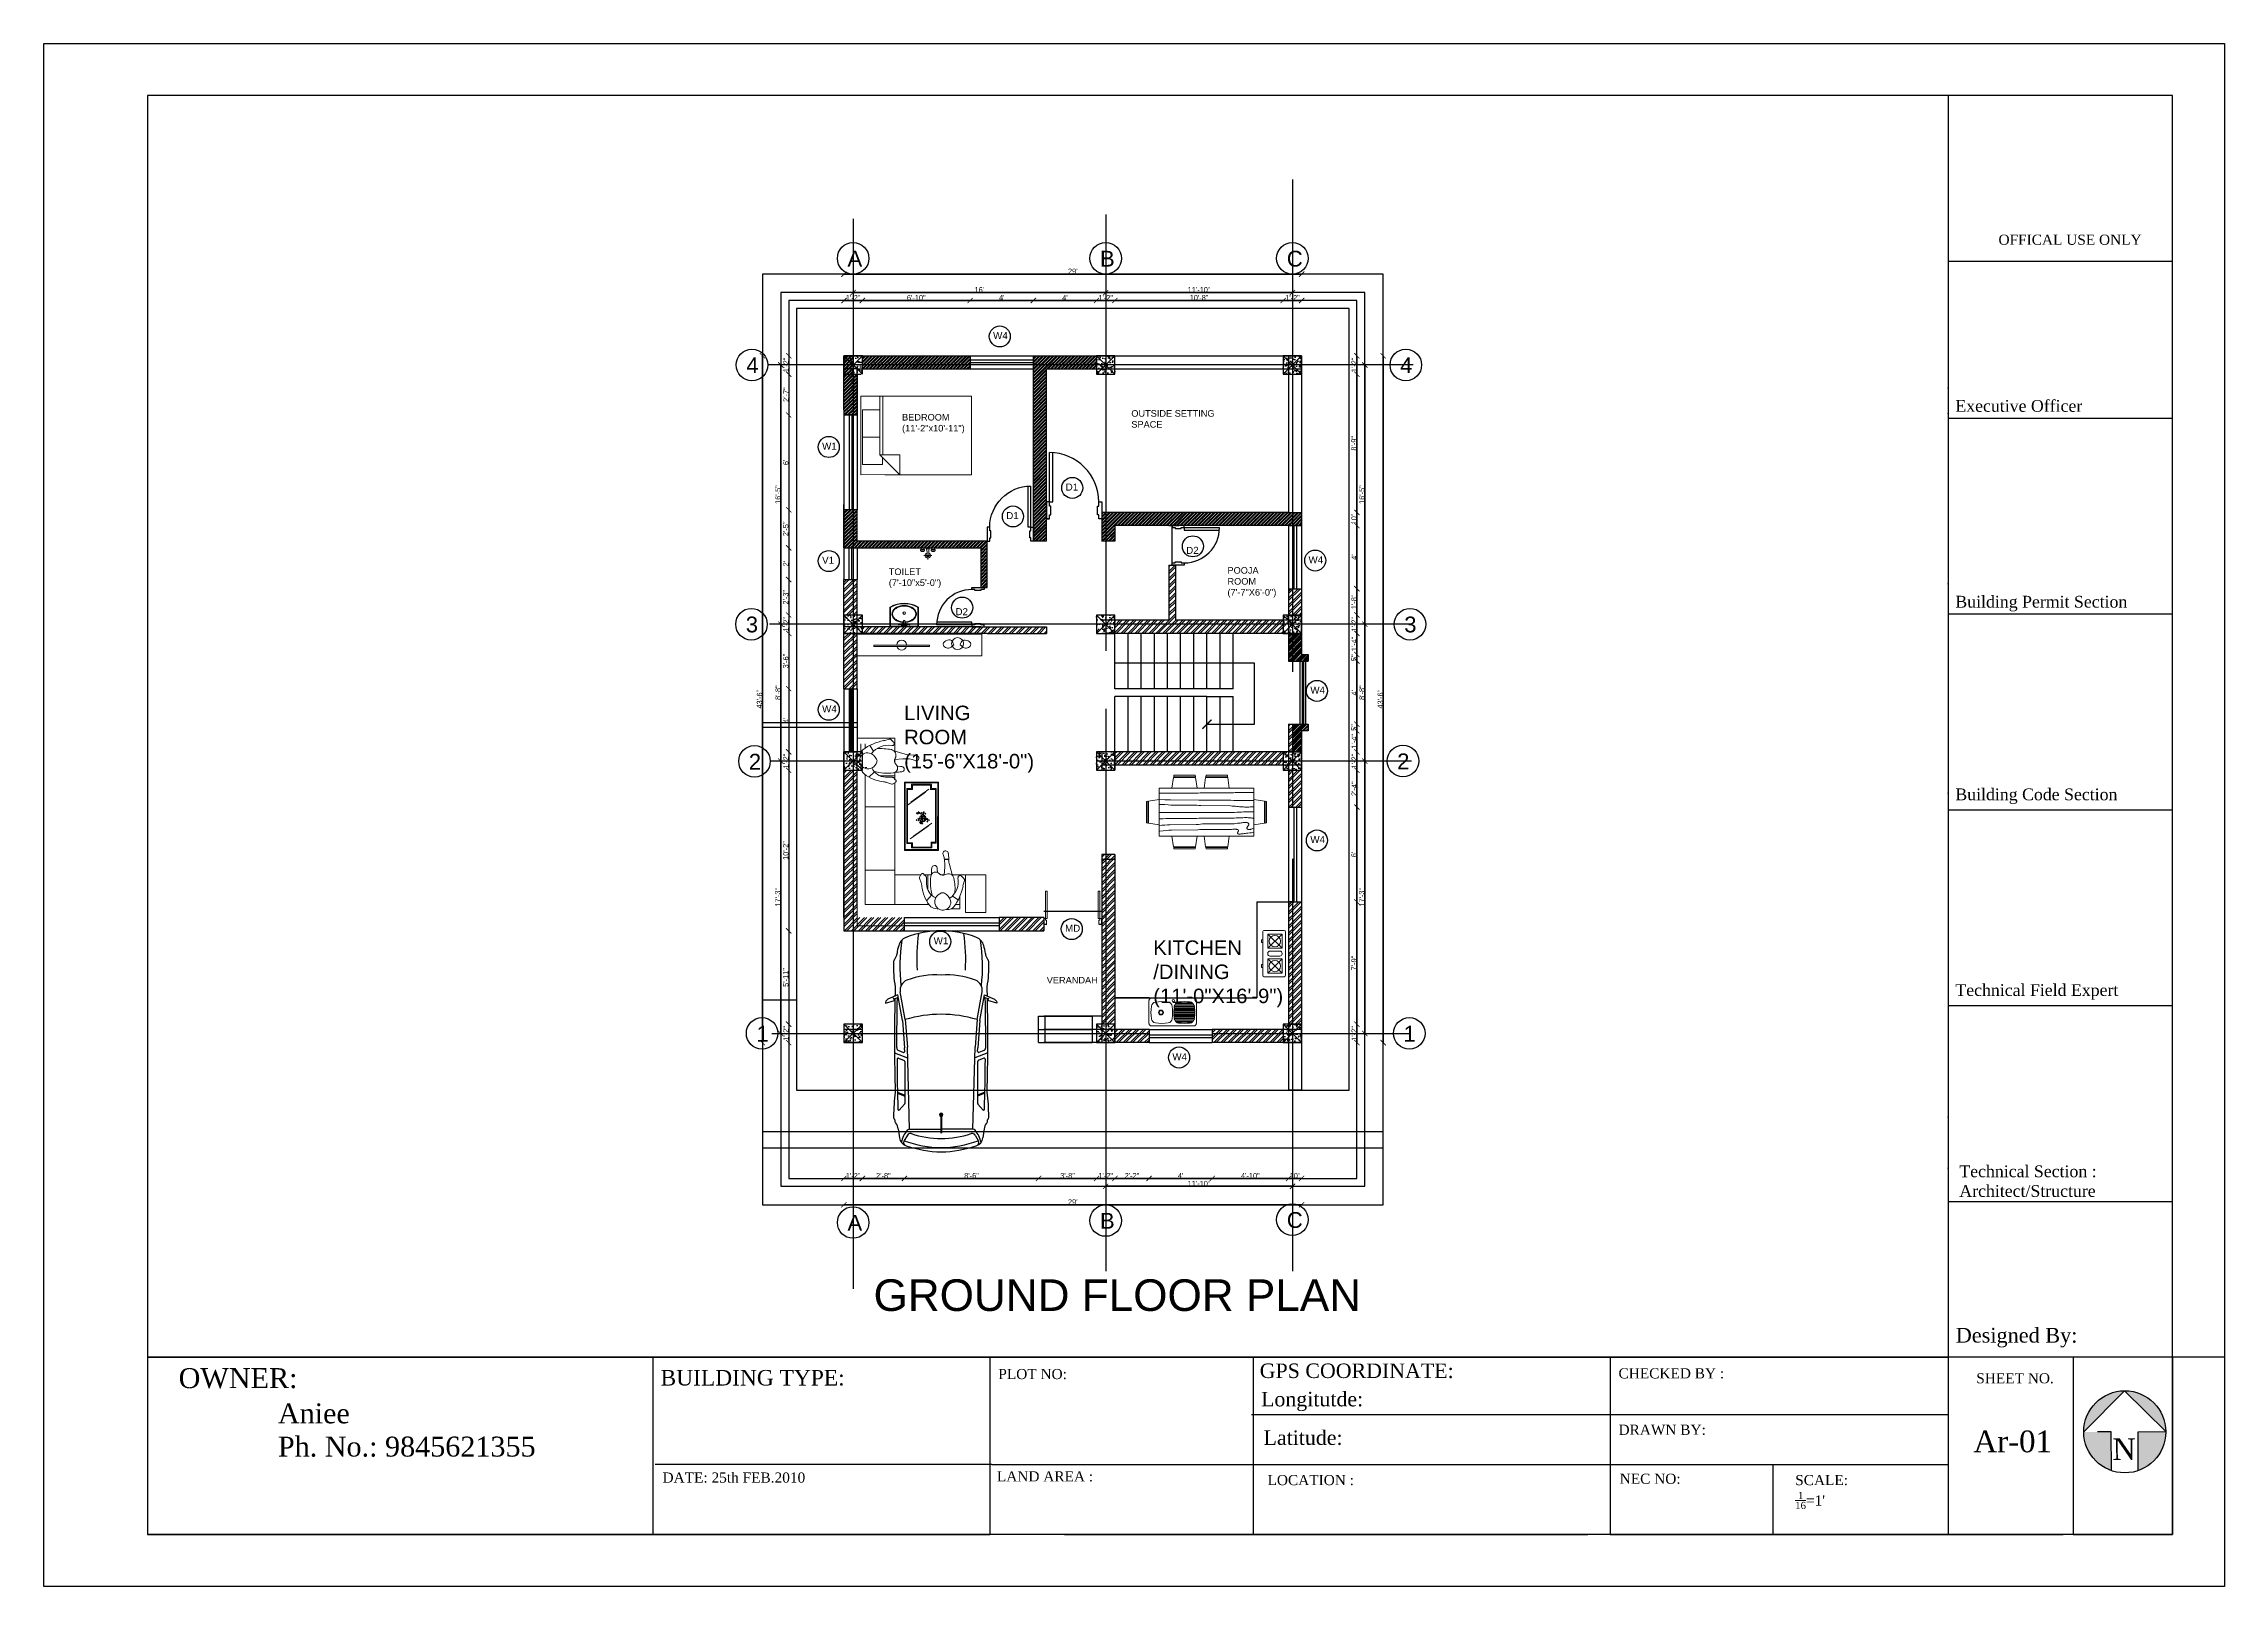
# Paper-space layout '02' of a CAD drawing. Header units: inches. Extents: x 0.1 to 16.5, y 0 to 11.7.
# The model-space entities are those that its viewports show. They can reach past a viewport. Long polylines and large blocks are cut down to what shows.
import ezdxf

# ---------------------------------------------------------------- set-up
doc = ezdxf.new("R2010")
doc.units = ezdxf.units.IN
doc.header["$MEASUREMENT"] = 0
doc.set_wipeout_variables(frame=1)
doc.linetypes.add('HIDDEN', pattern=[0.375, 0.25, -0.125])
for name, color, linetype in [('BORDER', 202, 'Continuous'), ('cad-block.com', 7, 'Continuous'), ('centerline', 92, 'HIDDEN'), ('column', 210, 'Continuous'), ('DIMENSION', 132, 'Continuous'), ('door and window', 145, 'Continuous'), ('PROJECTION', 220, 'HIDDEN'), ('stairs', 7, 'HIDDEN'), ('walls', 50, 'Continuous')]:
    doc.layers.add(name, color=color, linetype=linetype)
for name, color, linetype, lineweight in [('DOOR', 50, 'Continuous', 15), ('frame', 12, 'Continuous', 20), ('furniture', 43, 'Continuous', 20), ('HATCH', 30, 'Continuous', 30), ('SHEET', 7, 'Continuous', 5), ('text', 222, 'Continuous', 9), ('wall', 12, 'Continuous', 30)]:
    doc.layers.add(name, color=color, linetype=linetype, lineweight=lineweight)
doc.styles.add('ATTR', font='romans.shx', dxfattribs={"width": 0.8, "height": 2.52})
doc.styles.get("Standard").update_dxf_attribs({"font": 'arial.ttf'})
doc.dimstyles.new('SITEE', dxfattribs={"dimtxt": 4, "dimasz": 4, "dimexe": 0.18, "dimexo": 0.0625, "dimgap": 0.09, "dimtad": 1, "dimdec": 0, "dimzin": 0, "dimdsep": 46, "dimlunit": 4, "dimtxsty": 'Standard', "dimblk": 'ARCHTICK', "dimcen": 0.09, "dimse1": 1, "dimse2": 1, "dimclrd": 256, "dimclre": 256, "dimclrt": 256, "dimadec": 0, "dimazin": 0, "dimtfac": 1, "dimtdec": 0, "dimtofl": 0, "dimtmove": 0, "dimatfit": 3, "dimldrblk": 'ARCHTICK', "dimfxl": 1, "dimtolj": 1, "dimtzin": 0, "dimlwd": -1, "dimlwe": -1, "dimarcsym": 0})
doc.dimstyles.get("Standard").update_dxf_attribs({"dimtxt": 24, "dimasz": 0.18, "dimexe": 0.18, "dimexo": 0.0625, "dimgap": 0.09, "dimtad": 1, "dimdec": 0, "dimzin": 0, "dimdsep": 46, "dimlunit": 4, "dimtxsty": 'Standard', "dimblk": 'ARCHTICK', "dimcen": 0.09, "dimse1": 1, "dimse2": 1, "dimclrd": 256, "dimclre": 256, "dimclrt": 256, "dimadec": 0, "dimazin": 0, "dimtfac": 1, "dimtdec": 0, "dimtofl": 0, "dimtmove": 0, "dimatfit": 3, "dimldrblk": 'ARCHTICK', "dimfxl": 1, "dimtolj": 1, "dimtzin": 0, "dimlwd": -1, "dimlwe": -1, "dimarcsym": 0})

psp = doc.layouts.new('02')

# ---------------------------------------------------------------- texts
at = {"layer": 'BORDER', "insert": (15.69, 1.118), "char_height": 0.16215, "width": 5.76233, "attachment_point": 1, "rotation": 0.2136}
psp.add_mtext('{\\fTimes New Roman|b0|i0|c0|p18;N}', dxfattribs=at)
at = {"layer": 'text', "attachment_point": 1}
for s, insert, char_height, width in [('{\\fTimes New Roman|b0|i0|c0|p18;OFFICAL USE ONLY}', (14.829, 10.21), 0.07669, 2.29527), ('{\\fTimes New Roman|b0|i0|c0|p18;Executive Officer}', (14.503, 8.961), 0.08899, 2.66326), ('{\\fTimes New Roman|b0|i0|c0|p18;Building Permit Section}', (14.503, 7.482), 0.08899, 2.66326), ('{\\fTimes New Roman|b0|i0|c0|p18;Building Code Section}', (14.503, 6.027), 0.08899, 2.66326), ('{\\fTimes New Roman|b0|i0|c0|p18;Technical Field Expert}', (14.503, 4.549), 0.08899, 2.66326), ('{\\fTimes New Roman|b0|i0|c0|p18;Technical Section : Architect/Structure}', (14.533, 3.18), 0.08899, 1.93099), ('{\\fTimes New Roman|b0|i0|c0|p18;Designed By:}', (14.506, 1.953), 0.11123, 3.32907), ('{\\fBookman Old Style|b0|i0|c0|p18;OWNER:}', (1.079, 1.649), 0.15064, 4.90278), ('{\\fBookman Old Style|b0|i0|c0|p18;\\H0.7778x;GPS COORDINATE:}', (9.247, 1.684), 0.14078, 4.22343), ('{\\fBookman Old Style|b0|i0|c0|p18;CHECKED BY : }', (11.958, 1.648), 0.07669, 2.30075), ('{\\fBookman Old Style|b0|i0|c0|p18;\\H0.7778x;BUILDING TYPE:}', (4.72, 1.635), 0.15064, 4.90278), ('{\\fBookman Old Style|b0|i0|c0|p18;PLOT NO:}', (7.272, 1.643), 0.07669, 2.30075), ('{\\fTimes New Roman|b0|i0|c0|p18;SHEET NO.}', (14.661, 1.611), 0.07669, 2.29527), ('{\\fBookman Old Style|b0|i0|c0|p18;Aniee\\PPh. No.: 9845621355}', (1.829, 1.383), 0.15064, 4.90278), ('{\\fBookman Old Style|b0|i0|c0|p18;\\H0.7778x;Longitutde:}', (9.257, 1.47), 0.14078, 4.22343), ('{\\fBookman Old Style|b0|i0|c0|p18;\\H0.7778x;Latitude:}', (9.276, 1.179), 0.14078, 4.22343), ('{\\fBookman Old Style|b0|i0|c0|p18;DRAWN BY: }', (11.958, 1.222), 0.07669, 2.30075), ('{\\fBookman Old Style|b0|i0|c0|p18;Ar-01}', (14.64, 1.178), 0.16434, 1.72556), ('{\\fBookman Old Style|b0|i0|c0|p18;DATE: 25th FEB.2010}', (4.735, 0.861), 0.07669, 2.30075), ('{\\fBookman Old Style|b0|i0|c0|p18;LAND AREA :}', (7.261, 0.87), 0.07669, 2.30075), ('{\\fBookman Old Style|b0|i0|c0|p18;LOCATION :}', (9.306, 0.842), 0.07669, 2.30075), ('{\\fBookman Old Style|b0|i0|c0|p18;NEC NO: }', (11.967, 0.852), 0.07669, 2.30075), ("\\A1;{\\fBookman Old Style|b0|i0|c0|p18;SCALE: \\P\\H0.7x;\\S1/16;\\H1.42857x;=1'}", (13.293, 0.842), 0.07669, 2.30075)]:
    psp.add_mtext(s, dxfattribs=dict(at, insert=insert, char_height=char_height, width=width))

msp = doc.modelspace()

# ---------------------------------------------------------------- texts
at = {"layer": 'DIMENSION', "attachment_point": 1}
for s, width, gutter_width, insert, char_height in [('A', 10.505, 1, (199.5, 867.8), 12), ('B', 10.505, 1, (391.5, 867.8), 12), ('C', 10.505, 1, (533.5, 867.8), 12), ('W4', 19.563, 0.667, (310.2, 806), 5.33), ('4', 12, 1, (122.6, 786.8), 12), ('4', 12, 1, (619.7, 786.8), 12), ('W1', 19.563, 0.667, (180.2, 722), 5.33), ('D1', 19.563, 0.667, (365.4, 690.9), 5.33), ('D1', 19.563, 0.667, (320.2, 669.2), 5.33), ('V1', 19.563, 0.667, (180.2, 635.3), 5.33), ('D2', 19.563, 0.667, (457, 642.8), 5.33), ('W4', 19.563, 0.667, (550, 635.7), 5.33), ('3', 10.505, 1, (122.2, 589.8), 12), ('D2', 19.563, 0.667, (281.6, 596.2), 5.33), ('3', 10.505, 1, (622.8, 589.8), 12), ('W4', 19.563, 0.667, (551.4, 536.6), 5.33), ('W4', 19.563, 0.667, (180.2, 522.3), 5.33), ('2', 10.505, 1, (124.5, 485.5), 12), ('2', 10.505, 1, (617.4, 485.8), 12), ('W4', 19.563, 0.667, (551.4, 423), 5.33), ('MD', 19.563, 0.667, (364.9, 355.6), 5.33), ('W1', 19.563, 0.667, (265, 346.1), 5.33), ('1', 10.505, 1, (130.3, 278.8), 12), ('1', 10.505, 1, (622.2, 278.8), 12), ('W4', 19.563, 0.667, (446.5, 258), 5.33), ('A', 10.505, 1, (199.5, 135.1), 12), ('B', 10.505, 1, (391.5, 136.6), 12), ('C', 10.505, 1, (533.5, 137.2), 12)]:
    msp.add_mtext_dynamic_manual_height_columns(s, width=width, gutter_width=gutter_width, heights=[0], dxfattribs=dict(at, insert=insert, char_height=char_height))
at = {"layer": 'door and window', "attachment_point": 1}
for s, width, insert, char_height in [('OUTSIDE SETTING SPACE ', 74.314, (415.3, 746.7), 5), ('BEDROOM\\P(11\'-2"x10\'-11")', 63.573, (241, 743.8), 5), ('TOILET\\P(7\'-10"x5\'-0")', 29.981, (230.9, 626.4), 5), ('POOJA ROOM \\P(7\'-7"X6\'-0")', 38.028, (488.4, 627.4), 5), ('LIVING ROOM\\P(15\'-6"X18\'-0")', 74.225, (242.6, 522.1), 11), ('KITCHEN /DINING\\P(11\'-0"X16\'-9")', 75.6, (432, 343.7), 11), ('VERANDAH ', 48.022, (351, 316), 5)]:
    msp.add_mtext_dynamic_manual_height_columns(s, width=width, gutter_width=1, heights=[0], dxfattribs=dict(at, insert=insert, char_height=char_height))
at = {"layer": 'door and window', "ltscale": 30, "insert": (219.3, 86.1), "char_height": 24, "attachment_point": 1}
msp.add_mtext_dynamic_manual_height_columns('GROUND FLOOR PLAN ', width=454.713, gutter_width=1, heights=[0], dxfattribs=at)

# ---------------------------------------------------------------- blocks, each defined once
blk = doc.blocks.new('column')
at = {"true_color": 0xd19cc7}
h = blk.add_hatch(dxfattribs=at)
h.set_pattern_fill('AR-CONC', color=9)
h.set_pattern_definition([(50, (0, 0), (7.172602, -0.627521), [0.75, -8.25]), (355, (0, 0), (-1.387513, 7.52192), [0.6, -6.6]), (100.45144, (0.598, -0.052), (5.78509, 6.8944), [0.6374, -7.01142]), (46.1842, (0, 2), (10.672413, -1.65519), [1.125, -12.375]), (96.6356, (0.889, 1.862), (9.34662, 9.74119), [0.9561, -10.51714]), (351.1842, (0, 2), (9.34662, 9.74119), [0.9, -9.9]), (21, (1, 1.5), (5.96907, -4.02619), [0.75, -8.25]), (326, (1, 1.5), (2.433153, 7.2515), [0.6, -6.6]), (71.45144, (1.4974, 1.1645), (8.402224, 3.22531), [0.6374, -7.01142]), (37.5, (0, 0), (0.1215986, 3.3289385), [0, -6.52, 0, -6.7, 0, -6.625]), (7.5, (0, 0), (2.630695, 3.944117), [0, -3.82, 0, -6.37, 0, -2.525]), (327.5, (-2.23, 0), (5.3382244, -0.2255487), [0, -2.5, 0, -7.8, 0, -10.35]), (317.5, (-3.23, 0), (5.831862, 1.00105), [0, -3.25, 0, -5.18, 0, -7.35])])
h.paths.add_polyline_path([(1221.4, 510.5), (1207.4, 510.5), (1214.4, 503.5)])
h.paths.add_polyline_path([(1214.4, 503.5), (1207.4, 510.5), (1207.4, 496.5)])
h.paths.add_polyline_path([(1214.4, 503.5), (1207.4, 496.5), (1221.4, 496.5)])
h.paths.add_polyline_path([(1221.4, 510.5), (1214.4, 503.5), (1221.4, 496.5)])
at = {"layer": 'column'}
for p, q in [((1207.4, 510.5), (1221.4, 496.5)), ((1221.4, 510.5), (1207.4, 496.5))]:
    blk.add_line(p, q, dxfattribs=at)
blk.add_lwpolyline([(1207.4, 496.5), (1221.4, 496.5), (1221.4, 510.5), (1207.4, 510.5)], close=True, dxfattribs=at)
blk = doc.blocks.new('A$C77243991')
blk.add_line((75, 200), (75, 779))
blk.add_lwpolyline([(35, 200), (35, 780, -0.449922)], format="xyb")
for points in [[(0, 200), (0, 0), (35, 0), (35, 50), (50, 50), (50, 150), (35, 150), (35, 200)], [(650, 200), (650, 0), (615, 0), (615, 50), (600, 50), (600, 150), (615, 150), (615, 200)]]:
    blk.add_lwpolyline(points, close=True)
blk.add_lwpolyline([(35, 200), (75, 200)])
blk.add_arc((35, 200), 580, 0, 90)
blk = doc.blocks.new('A$C7054')
at = {"layer": 'DOOR', "linetype": 'Continuous'}
for points in [[(0.033, 1.45), (0.033, 1.92), (0.063, 1.92), (0.063, 1.45)], [(0.973, 1.45), (0.973, 1.92), (0.943, 1.92), (0.943, 1.45)]]:
    blk.add_lwpolyline(points, close=True, dxfattribs=at)
at = {"layer": 'DOOR'}
for points in [[(0.033, 1.45), (0.033, 1.42), (0.053, 1.42), (0.053, 1.35), (0.003, 1.35), (0.003, 1.45)], [(0.973, 1.45), (0.973, 1.42), (0.953, 1.42), (0.953, 1.35), (1.003, 1.35), (1.003, 1.45)]]:
    blk.add_lwpolyline(points, close=True, dxfattribs=at)
blk = doc.blocks.new('_ArchTick')
at = {"color": 0, "linetype": 'ByBlock', "const_width": 0.15}
blk.add_lwpolyline([(-0.5, -0.5), (0.5, 0.5)], dxfattribs=at)
blk = doc.blocks.new('A$C61D7675E')
at = {"layer": 'furniture'}
for p, q in [((10.4, 2.4), (9.1, 2.4)), ((12.9, 1.3), (9.1, 1.3)), ((9.2, 1.3), (12.8, 1.3)), ((10.4, 1.9), (10.5, 4.6)), ((11.2, 4.9), (10.8, 4.9)), ((11.6, 1.9), (11.5, 4.6)), ((12.9, 2.4), (11.6, 2.4))]:
    blk.add_line(p, q, dxfattribs=at)
for points in [[(0.5, 15.3, -0.258045), (21.5, 15.3, -0.272919), (22, 14.4), (22, 1, -0.414214), (21, 0), (1, 0, -0.414214), (0, 1), (0, 14.4, -0.272919)], [(0.8, 14.9, -0.258045), (21.2, 14.9, -0.272919), (21.5, 14.4), (21.5, 1, -0.414214), (21, 0.5), (1, 0.5, -0.414214), (0.5, 1), (0.5, 14.4, -0.272919)]]:
    blk.add_lwpolyline(points, format="xyb", close=True, dxfattribs=at)
for points in [[(20.3, 9.8, 0.136762), (19.6, 12.2, 0.10699), (17.5, 14.5, 0.081229), (14.6, 15.8, 0.069256), (11, 16.3, 0.069256), (7.4, 15.8, 0.081229), (4.5, 14.5, 0.10699), (2.4, 12.2, 0.136762), (1.7, 9.8, 0.136762), (2.4, 7.3, 0.10699), (4.5, 5.1, 0.081229), (7.4, 3.8, 0.058591), (10.4, 3.3, 0.069256)], [(19.8, 9.8, 0.136762), (19.2, 12, 0.10699), (17.2, 14, 0.081229), (14.5, 15.3, 0.069256), (11, 15.8, 0.069256), (7.5, 15.3, 0.081229), (4.8, 14, 0.10699), (2.8, 12, 0.136762), (2.2, 9.8, 0.136762), (2.8, 7.6, 0.10699), (4.8, 5.5, 0.081229), (7.5, 4.2, 0.0587), (10.5, 3.8, 0.069256)], [(11.5, 3.8, 0.0587), (14.5, 4.2, 0.081229), (17.2, 5.5, 0.10699), (19.2, 7.6, 0.136762), (19.8, 9.8, 0.136762)], [(11.6, 3.3, 0.058591), (14.6, 3.8, 0.081229), (17.5, 5.1, 0.10699), (19.6, 7.3, 0.136762), (20.3, 9.8, 0.136762)]]:
    blk.add_lwpolyline(points, format="xyb", dxfattribs=at)
for centre, radius in [((9.1, 1.9), 0.244), ((11, 10.4), 0.895), ((12.9, 1.9), 0.244)]:
    blk.add_circle(centre, radius, dxfattribs=at)
for centre, radius, start, end in [((7, 1.9), 0.333, 70.6458, 289.3542), ((8.2, 5.3), 3.34, 250.6458, 285.4991), ((8.2, -1.6), 3.34, 74.5009, 109.3542), ((9.1, 1.9), 0.592, 90, 166.5802), ((9.1, 1.9), 0.592, 193.4198, 301.9554), ((9.1, 1.9), 0.372, 207.1847, 152.8153), ((7.4, 23.9), 21.5, 275.1331, 277.0035), ((7.5, 21.1), 19.8, 275.6455, 277.1012), ((9.9, 1.9), 0.494, 277.1012, 356.9287), ((9.9, 3), 0.494, 277.0035, 356.9287), ((10.8, 4.6), 0.276, 90, 179.5997), ((11.2, 4.6), 0.276, 0.4003, 90), ((12.1, 3), 0.494, 183.0713, 262.9965), ((12.1, 1.9), 0.494, 183.0713, 262.8988), ((14.6, 23.9), 21.5, 262.9965, 264.8669), ((14.5, 21.1), 19.8, 262.8988, 264.3545), ((12.9, 1.9), 0.372, 27.1847, 332.8153), ((12.9, 1.9), 0.592, 238.0446, 346.5802), ((12.9, 1.9), 0.592, 13.4198, 90), ((13.8, 5.3), 3.34, 254.5009, 289.3542), ((13.8, -1.6), 3.34, 70.6458, 105.4991), ((15, 1.9), 0.333, 250.6458, 109.3542)]:
    blk.add_arc(centre, radius, start, end, dxfattribs=at)
blk = doc.blocks.new('Wall Faucet 1 PV')
for p, q in [((-5.5, -2), (-5.5, -1)), ((-5.5, -1), (-5, -1)), ((-2.5, -2), (-5.5, -2)), ((-5, -2), (-5, -2.5)), ((-5, -2.5), (-3, -2.5)), ((-3, -1), (-2.5, -1)), ((-3, -2.5), (-3, -2)), ((-2.5, -1), (-2.5, -2)), ((-1, -0.5), (1, -0.5)), ((0.75, -5.5), (-0.75, -5.5)), ((2.5, -2), (2.5, -1)), ((2.5, -1), (3, -1)), ((5.5, -2), (2.5, -2)), ((3, -2), (3, -2.5)), ((3, -2.5), (5, -2.5)), ((5, -1), (5.5, -1)), ((5, -2.5), (5, -2)), ((5.5, -1), (5.5, -2))]:
    blk.add_line(p, q)
for points in [[(-3, 0), (-3, -1), (-5, -1), (-5, 0)], [(-0.25, -0.5), (-0.25, 0), (0.25, 0), (0.25, -0.5)], [(5, 0), (5, -1), (3, -1), (3, 0)]]:
    blk.add_lwpolyline(points, close=True)
for centre, start, end in [((-13.2658, -3.6195), 351.4554, 14.26943), ((13.2658, -3.6195), 165.7306, 188.5446)]:
    blk.add_arc(centre, 12.6562, start, end)
at = {"style": 'ATTR', "width": 0.8, "flags": 9}
blk.add_attdef('ESTCODE', (0, 0), '', height=0.000022, dxfattribs=at)
blk = doc.blocks.new('A$C7886326B')
at = {"layer": 'frame'}
for p, q in [((0, -5.5), (-3, -5.5)), ((0, -5.5), (0, -8.5)), ((3, -5.5), (0, -5.5))]:
    blk.add_line(p, q, dxfattribs=at)
for radius, start, end in [(2, 107.7453, 72.2544), (1, 131.3022, 48.697)]:
    blk.add_arc((0, -5.5), radius, start, end, dxfattribs=at)
at = {"layer": 'furniture', "linetype": 'Continuous'}
blk.add_blockref('Wall Faucet 1 PV', (0, 0), dxfattribs=at)
blk = doc.blocks.new('A$C42A62FEB')
at = {"layer": 'wall', "linetype": 'Continuous', "rotation": 90}
blk.add_blockref('A$C7886326B', (0, 0), dxfattribs=at)
blk = doc.blocks.new('person12')
for p, q in [((-9, 16.6), (-7.2, 18.5)), ((-2.1, 18), (-5.5, 18.9)), ((-27, 6.2), (-22, 6.5)), ((-9.3, 9.6), (-18.2, 7.1)), ((-9.8, 2.9), (-16.4, 3.4)), ((6.8, 9.4), (9.7, 13.9)), ((17.5, 4.1), (17.4, 6.6)), ((-12, -2.5), (-14.5, -2.6)), ((-8.6, -16.4), (-10.5, -15.2)), ((-8.2, -11.2), (-2.7, -11)), ((-7.8, -16.4), (-7.8, -16.4)), ((-7.5, -16.6), (-3.7, -15.3)), ((-5.9, -10.9), (-5.9, -10.9)), ((-5.9, -10.9), (-5.9, -10.9)), ((6.1, -7), (10.5, -11)), ((17.2, -1), (16.7, -4.3))]:
    blk.add_line(p, q)
for centre, radius, start, end in [((-6, 17.2), 1.73, 74.6488, 135.191), ((1.7, 31.7), 14.3, 254.6488, 258.7098), ((-9.1, -22.4), 41, 53.4823, 78.7098), ((-26.8, 4), 2.18, 93.1353, 291.7806), ((-18.1, -17.8), 21.3, 85.3147, 111.7806), ((-22.9, 23.6), 17.2, 273.1353, 285.909), ((-6.3, 6.2), 4.57, 101.6194, 211.1132), ((-13.4, 1.9), 3.76, 311.773, 31.1132), ((-7.9, 15.5), 1.64, 135.191, 280.5352), ((-4.6, -2), 16.1, 35.3591, 100.5352), ((1, -29.5), 41, 85.358, 101.6194), ((7.4, 1.8), 3.3, 154.5338, 197.9036), ((11.4, 3), 7.46, 197.9036, 286.6404), ((12.3, -0.6), 8.73, 103.6582, 154.5338), ((11.7, 1.9), 6.23, 286.6404, 103.6582), ((12.2, 6.3), 5.21, 3.6797, 53.4823), ((-15.3, -4.8), 2.11, 98.8442, 264.2352), ((-14.2, -11.8), 9.21, 92.4022, 98.8442), ((-7.4, 73.1), 80.4, 264.2352, 268.0342), ((-8.3, -3.8), 3.88, 131.773, 262.9174), ((-9.9, -14.2), 1.16, 85.0614, 236.7735), ((-8.1, -12.9), 1.63, 92.1383, 186.3), ((-4.1, 30.7), 38.7, 262.9174, 286.0136), ((-7.9, -15.3), 1.3, 236.7735, 288.0511), ((0.2, -27.2), 12.5, 96.1349, 108.0511), ((-3.2, 1.6), 12.7, 272.1383, 334.7594), ((-4.4, 15.1), 30.1, 276.1348, 308.5038), ((10.3, -3.3), 6.48, 308.5038, 351.3134)]:
    blk.add_arc(centre, radius, start, end)
at = {"style": 'ATTR', "width": 0.8, "flags": 9}
blk.add_attdef('ESTCODE', (0, 0), '', height=0.7, dxfattribs=at)
blk = doc.blocks.new('person-12(top)')
blk.add_blockref('person12', (15.5, 6.9))
blk = doc.blocks.new('jjj')
at = {"layer": 'furniture'}
for p, q in [((93519.8, 61608), (93493.8, 61608)), ((93493.8, 61608), (93493.8, 61556.1)), ((93519.1, 61607.4), (93494.5, 61607.4)), ((93494.5, 61607.4), (93494.5, 61556.8)), ((93495.6, 61603), (93495.6, 61561.6)), ((93499.3, 61603), (93495.6, 61603)), ((93496.2, 61602.3), (93496.2, 61562.3)), ((93500, 61602.3), (93496.2, 61602.3)), ((93514.3, 61606.3), (93499.3, 61606.3)), ((93499.3, 61606.3), (93499.3, 61603)), ((93513.6, 61605.6), (93500, 61605.6)), ((93500, 61605.6), (93500, 61602.3)), ((93501.1, 61602.5), (93514.9, 61592.7)), ((93503.7, 61600.3), (93517.5, 61590.5)), ((93513.6, 61602.3), (93513.6, 61605.6)), ((93517.4, 61602.3), (93513.6, 61602.3)), ((93514.3, 61603), (93514.3, 61606.3)), ((93518, 61603), (93514.3, 61603)), ((93517.4, 61561.8), (93517.4, 61602.3)), ((93518, 61561.2), (93518, 61603)), ((93519.1, 61556.8), (93519.1, 61607.4)), ((93519.8, 61556.1), (93519.8, 61608)), ((93501.5, 61579.5), (93500.8, 61578.9)), ((93500.9, 61579.6), (93501.4, 61578.8)), ((93500.9, 61579.2), (93501.5, 61579.1)), ((93501.2, 61579.5), (93501.1, 61578.8)), ((93502.7, 61580.2), (93501.9, 61579.7)), ((93502.7, 61579.5), (93501.9, 61578.9)), ((93502, 61580.3), (93502.5, 61579.6)), ((93502, 61580), (93502.6, 61579.9)), ((93502, 61579.6), (93502.5, 61578.8)), ((93502, 61579.2), (93502.6, 61579.1)), ((93503.5, 61580.3), (93502.2, 61579.3)), ((93502.3, 61580.2), (93502.2, 61579.6)), ((93502.3, 61579.5), (93502.2, 61578.8)), ((93504.3, 61584.3), (93503.5, 61583.7)), ((93506, 61580.4), (93503.5, 61580.3)), ((93503.6, 61584), (93504.3, 61584)), ((93503.7, 61584.4), (93504.2, 61583.6)), ((93503.9, 61584.3), (93503.9, 61583.6)), ((93505.3, 61585.4), (93504.6, 61584.9)), ((93505.3, 61583.1), (93504.6, 61582.5)), ((93504.7, 61585.6), (93505.2, 61584.8)), ((93504.7, 61585.2), (93505.3, 61585.1)), ((93504.7, 61583.2), (93505.2, 61582.4)), ((93504.7, 61582.8), (93505.3, 61582.8)), ((93505, 61585.5), (93504.9, 61584.8)), ((93505.6, 61584.7), (93504.9, 61584.1)), ((93505, 61583.1), (93504.9, 61582.4)), ((93505, 61584.8), (93505.5, 61584)), ((93505, 61584.4), (93505.6, 61584.3)), ((93505.3, 61584.7), (93505.2, 61584)), ((93506, 61583.9), (93505.2, 61583.4)), ((93505.3, 61584), (93505.9, 61583.3)), ((93505.3, 61583.7), (93506, 61583.6)), ((93506.2, 61580.5), (93505.4, 61580)), ((93506.2, 61581.7), (93505.5, 61581.1)), ((93505.5, 61580.6), (93506.1, 61579.8)), ((93505.5, 61580.2), (93506.1, 61580.2)), ((93505.6, 61582.1), (93506.6, 61584.1)), ((93505.6, 61584), (93505.6, 61583.3)), ((93505.8, 61580.7), (93505.6, 61582.1)), ((93505.6, 61581.8), (93506.1, 61581)), ((93505.6, 61581.4), (93506.2, 61581.3)), ((93505.8, 61580.5), (93505.7, 61579.9)), ((93505.9, 61581.7), (93505.8, 61581)), ((93506.3, 61580), (93505.9, 61579)), ((93505.9, 61579), (93506.4, 61577.4)), ((93506.9, 61580.3), (93506.1, 61579.8)), ((93506.2, 61580.4), (93506.8, 61579.7)), ((93506.2, 61580.1), (93506.9, 61580)), ((93507.1, 61584.9), (93506.3, 61584.4)), ((93507.1, 61581), (93506.3, 61580.5)), ((93506.4, 61585), (93506.9, 61584.2)), ((93506.4, 61584.6), (93507, 61584.6)), ((93506.4, 61581.2), (93507, 61580.4)), ((93506.4, 61580.8), (93507.1, 61580.7)), ((93506.5, 61580.3), (93506.4, 61579.7)), ((93506.7, 61584.9), (93506.6, 61584.3)), ((93506.6, 61581.1), (93507.2, 61584)), ((93506.7, 61581.1), (93506.7, 61580.4)), ((93507.2, 61584), (93510.7, 61584.8)), ((93508.6, 61584.7), (93507.8, 61584.2)), ((93507.9, 61584.8), (93508.5, 61584)), ((93507.9, 61584.4), (93508.5, 61584.4)), ((93508.7, 61580.4), (93508, 61579.8)), ((93508, 61580.1), (93508.7, 61580)), ((93508.2, 61584.7), (93508.1, 61584.1)), ((93508.1, 61580.5), (93508.6, 61579.7)), ((93508.3, 61580.4), (93508.3, 61579.7)), ((93509.4, 61585.4), (93508.6, 61584.9)), ((93509.4, 61579.1), (93508.6, 61578.6)), ((93508.7, 61585.6), (93509.3, 61584.8)), ((93508.7, 61585.2), (93509.4, 61585.1)), ((93508.7, 61579.2), (93509.3, 61578.5)), ((93508.7, 61578.9), (93509.4, 61578.8)), ((93509.7, 61580.4), (93508.9, 61579.8)), ((93509, 61585.5), (93509, 61584.8)), ((93509, 61580.5), (93509.6, 61579.7)), ((93509, 61580.1), (93509.6, 61580)), ((93509, 61579.1), (93509, 61578.5)), ((93509.8, 61584.3), (93509.1, 61583.8)), ((93509.1, 61584.1), (93509.8, 61584)), ((93509.2, 61584.5), (93509.7, 61583.7)), ((93509.3, 61580.4), (93509.2, 61579.7)), ((93509.4, 61584.4), (93509.4, 61583.7)), ((93510.6, 61584.5), (93509.8, 61583.9)), ((93509.9, 61584.6), (93510.5, 61583.8)), ((93509.9, 61584.2), (93510.5, 61584.2)), ((93510.2, 61584.5), (93510.1, 61583.9)), ((93510.9, 61579.4), (93510.2, 61578.9)), ((93510.2, 61579.1), (93510.9, 61579.1)), ((93510.3, 61579.5), (93510.8, 61578.7)), ((93510.5, 61579.4), (93510.5, 61578.8)), ((93496.2, 61562.3), (93499.5, 61562.3)), ((93499, 61576.8), (93512.8, 61567)), ((93499.5, 61562.3), (93499.5, 61558.5)), ((93501.6, 61574.6), (93515.4, 61564.8)), ((93502.7, 61578.2), (93502, 61577.6)), ((93502, 61577.9), (93502.7, 61577.8)), ((93502.1, 61578.3), (93502.6, 61577.5)), ((93502.4, 61578.2), (93502.3, 61577.5)), ((93506.5, 61576.7), (93505.8, 61576.2)), ((93505.9, 61576.9), (93506.4, 61576.1)), ((93505.9, 61576.5), (93506.5, 61576.4)), ((93506.2, 61576.8), (93506.1, 61576.1)), ((93507.1, 61577.4), (93506.3, 61576.8)), ((93506.4, 61577.5), (93506.9, 61576.7)), ((93506.4, 61577.1), (93507, 61577)), ((93506.7, 61577.4), (93506.6, 61576.7)), ((93507.7, 61576.9), (93506.9, 61576.3)), ((93507, 61577), (93507.6, 61576.2)), ((93507, 61576.6), (93507.7, 61576.6)), ((93507.3, 61576.9), (93507.2, 61576.3)), ((93508.1, 61578), (93507.4, 61577.5)), ((93507.4, 61577.8), (93508.1, 61577.7)), ((93507.5, 61578.1), (93508, 61577.4)), ((93508.2, 61577.4), (93507.5, 61576.9)), ((93507.5, 61577.1), (93508.2, 61577.1)), ((93507.6, 61577.5), (93508.1, 61576.8)), ((93507.8, 61578), (93507.7, 61577.4)), ((93507.9, 61577.4), (93507.8, 61576.8)), ((93493.8, 61556.1), (93519.8, 61556.1)), ((93494.5, 61556.8), (93519.1, 61556.8)), ((93495.6, 61561.6), (93498.9, 61561.6)), ((93498.9, 61561.6), (93498.9, 61557.9)), ((93498.9, 61557.9), (93514.3, 61557.9)), ((93499.5, 61558.5), (93513.6, 61558.5)), ((93501.7, 61556.8), (93501.7, 61556.8)), ((93502.8, 61556.8), (93502.8, 61556.8)), ((93513.6, 61558.5), (93513.6, 61561.8)), ((93513.6, 61561.8), (93517.4, 61561.8)), ((93514.3, 61557.9), (93514.3, 61561.2)), ((93514.3, 61561.2), (93518, 61561.2))]:
    blk.add_line(p, q, dxfattribs=at)
for radius in [2.45, 1.5]:
    blk.add_circle((93505.7, 61580.4), radius, dxfattribs=at)
blk = doc.blocks.new('yuijyuiyuiyu')
at = {"layer": 'furniture'}
for p, q in [((265.635, 125.881), (265.635, 126.054)), ((265.635, 125.881), (265.635, 125.671)), ((266.013, 125.858), (265.661, 125.858)), ((266.013, 125.848), (265.661, 125.848)), ((266.012, 125.89), (265.662, 125.89)), ((266.012, 125.88), (265.662, 125.88)), ((266.012, 125.826), (265.662, 125.826)), ((266.012, 125.816), (265.662, 125.816)), ((266.011, 125.911), (265.663, 125.911)), ((266.011, 125.911), (265.663, 125.911)), ((266.011, 125.795), (265.663, 125.795)), ((266.011, 125.795), (265.663, 125.795)), ((266.01, 125.921), (265.664, 125.921)), ((266.01, 125.785), (265.664, 125.785)), ((266.008, 125.942), (265.666, 125.942)), ((266.008, 125.942), (265.666, 125.942)), ((266.007, 125.952), (265.667, 125.952)), ((266.003, 125.974), (265.671, 125.974)), ((265.999, 125.983), (265.675, 125.983)), ((265.679, 126.098), (266.048, 126.098)), ((265.985, 126.005), (265.69, 126.005)), ((265.974, 126.015), (265.701, 126.015)), ((266.388, 126.098), (266.048, 126.098)), ((266.432, 125.881), (266.432, 126.054)), ((266.432, 125.881), (266.432, 125.671)), ((266.008, 125.763), (265.666, 125.763)), ((266.008, 125.763), (265.666, 125.763)), ((266.007, 125.754), (265.667, 125.754)), ((266.003, 125.732), (265.671, 125.732)), ((265.999, 125.722), (265.675, 125.722)), ((265.679, 125.628), (266.048, 125.628)), ((265.985, 125.701), (265.69, 125.701)), ((265.974, 125.691), (265.701, 125.691)), ((266.388, 125.628), (266.048, 125.628))]:
    blk.add_line(p, q, dxfattribs=at)
for centre, radius in [((266.024, 126.054), 0.0189), ((266.231, 125.853), 0.041), ((266.231, 125.853), 0.0297)]:
    blk.add_circle(centre, radius, dxfattribs=at)
for centre, radius, start, end in [((265.679, 126.054), 0.0431, 90, 180), ((266.47, 125.853), 0.809, 178.0898, 179.618), ((266.47, 125.853), 0.809, 180.382, 181.9102), ((266.47, 125.853), 0.809, 175.8711, 177.4017), ((266.47, 125.853), 0.809, 182.5983, 184.1289), ((266.47, 125.853), 0.809, 173.6463, 175.1815), ((266.47, 125.853), 0.809, 184.8185, 186.3537), ((266.47, 125.853), 0.809, 172.3671, 172.954), ((265.749, 125.95), 0.0809, 162.6678, 172.3671), ((265.749, 125.95), 0.0809, 136.7976, 155.2972), ((265.749, 125.95), 0.0809, 96.9793, 126.4305), ((265.837, 125.227), 0.809, 83.0207, 96.9793), ((265.926, 125.95), 0.0809, 53.5695, 83.0207), ((265.926, 125.95), 0.0809, 24.7028, 43.2024), ((265.926, 125.95), 0.0809, 7.6329, 17.3322), ((265.204, 125.853), 0.809, 7.046, 7.6329), ((265.204, 125.853), 0.809, 4.8185, 6.3537), ((265.204, 125.853), 0.809, 353.6463, 355.1815), ((265.204, 125.853), 0.809, 2.5983, 4.1289), ((265.204, 125.853), 0.809, 355.8711, 357.4017), ((265.204, 125.853), 0.809, 0.382, 1.9102), ((265.204, 125.853), 0.809, 358.0898, 359.618), ((266.843, 125.853), 0.809, 172.5788, 187.4212), ((266.121, 125.947), 0.0809, 98.6781, 172.5788), ((266.216, 125.425), 0.611, 79.916, 100.084), ((266.311, 125.947), 0.0809, 7.4212, 81.3219), ((266.388, 126.054), 0.0431, 0, 90), ((265.589, 125.853), 0.809, 352.5788, 7.4212), ((265.679, 125.671), 0.0431, 180, 270), ((266.47, 125.853), 0.809, 187.046, 187.6329), ((265.749, 125.756), 0.0809, 187.6329, 197.3322), ((265.749, 125.756), 0.0809, 204.7028, 223.2024), ((265.749, 125.756), 0.0809, 233.5695, 263.0207), ((265.837, 126.479), 0.809, 263.0207, 276.9793), ((265.926, 125.756), 0.0809, 276.9793, 306.4305), ((265.926, 125.756), 0.0809, 316.7976, 335.2972), ((265.926, 125.756), 0.0809, 342.6678, 352.3671), ((265.204, 125.853), 0.809, 352.3671, 352.954), ((266.121, 125.759), 0.0809, 187.4212, 261.3219), ((266.216, 126.281), 0.611, 259.916, 280.084), ((266.311, 125.759), 0.0809, 278.6781, 352.5788), ((266.388, 125.671), 0.0431, 270, 0)]:
    blk.add_arc(centre, radius, start, end, dxfattribs=at)
blk = doc.blocks.new('A$C25134E84')
at = {"layer": 'furniture'}
for p, q in [((0, 1.6), (0, 12.8)), ((25.2, 13.6), (0.8, 13.6)), ((26, 1.6), (26, 12.8)), ((25.2, 0.8), (0.8, 0.8)), ((10, 11.6), (2, 3.6)), ((2, 11.6), (10, 3.6)), ((2, 3.6), (2, 11.6)), ((2, 11.6), (10, 11.6)), ((2, 3.6), (10, 3.6)), ((5.2, 0.8), (5.2, 0)), ((6.8, 0), (6.8, 0.8)), ((10, 3.6), (10, 11.6)), ((11.6, 4.8), (11.6, 10.4)), ((13.2, 11.6), (12.8, 11.6)), ((13.2, 3.6), (12.8, 3.6)), ((14.4, 4.8), (14.4, 10.4)), ((16, 3.6), (16, 11.6)), ((24, 11.6), (16, 3.6)), ((16, 11.6), (24, 3.6)), ((24, 11.6), (16, 11.6)), ((24, 3.6), (16, 3.6)), ((19.2, 0), (19.2, 0.8)), ((20.8, 0.8), (20.8, 0)), ((24, 3.6), (24, 11.6)), ((5.2, 0), (6.8, 0)), ((20.8, 0), (19.2, 0))]:
    blk.add_line(p, q, dxfattribs=at)
for centre in [(6, 7.6), (20, 7.6)]:
    blk.add_circle(centre, 3.2, dxfattribs=at)
for centre, radius, start, end in [((0.8, 12.8), 0.8, 90, 180), ((25.2, 12.8), 0.8, 0, 90), ((0.8, 1.6), 0.8, 180, 270), ((12.8, 10.4), 1.2, 90, 180), ((12.8, 4.8), 1.2, 180, 270), ((13.2, 10.4), 1.2, 0, 90), ((13.2, 4.8), 1.2, 270, 0), ((25.2, 1.6), 0.8, 270, 0)]:
    blk.add_arc(centre, radius, start, end, dxfattribs=at)
blk = doc.blocks.new('Bed - Queen')
at = {"layer": 'furniture', "linetype": 'Continuous'}
for p, q in [((0, -84), (0, 0)), ((0, 0), (60, 0)), ((60, -84), (60, 0)), ((0, -14.4), (44.8, -14.4)), ((10.4, -1.2), (31.2, -1.2)), ((10.4, -14.4), (10.4, -1.2)), ((31.2, -1.2), (52, -1.2)), ((31.2, -14.4), (31.2, -1.2)), ((31.2, -1.2), (31.2, -14.4)), ((60, -29.6), (44.8, -14.4)), ((44.8, -14.4), (44.8, -29.6)), ((52, -16.4), (46.8, -16.4)), ((52, -1.2), (52, -16.4)), ((44.8, -16.8), (0, -16.8)), ((44.8, -29.6), (60, -29.6)), ((0, -84), (60, -84))]:
    blk.add_line(p, q, dxfattribs=at)
blk = doc.blocks.new('A$C2A714640')
for p, q in [((1189, 1839), (1268, 2029)), ((1268, 2029), (1309, 2065)), ((1346, 2068), (1293, 1905)), ((1309, 2065), (1335, 2070)), ((1335, 2070), (1346, 2068)), ((1651, 1703), (1135, 1796)), ((1665, 1754), (1189, 1839)), ((1270, 1913), (1230, 1832)), ((1293, 1905), (1243, 1922)), ((1651, 1703), (2162, 1664)), ((1665, 1754), (2175, 1715)), ((3686, 1623), (2162, 1664)), ((2243, 1713), (2175, 1715)), ((2225, 1825), (2260, 1737)), ((2267, 1901), (2361, 1659)), ((2369, 1829), (2409, 1725)), ((2427, 1713), (3206, 1713)), ((2997, 1847), (3056, 1713)), ((3017, 1845), (3075, 1713)), ((3219, 1718), (3330, 1816)), ((3679, 1836), (3846, 1809)), ((3686, 1622), (3686, 1040)), ((3796, 1664), (3910, 1728)), ((3419, 1043), (3755, 1039)), ((3419, 1028), (3755, 1031)), ((3686, 449), (3686, 1031)), ((3755, 1031), (3755, 1039)), ((1651, 367), (2162, 406)), ((3686, 447), (2162, 406)), ((2267, 169), (2361, 412)), ((3796, 406), (3910, 342)), ((1651, 367), (1135, 275)), ((1665, 316), (1189, 231)), ((1189, 231), (1268, 42)), ((1270, 158), (1230, 238)), ((1293, 166), (1243, 148)), ((1268, 42), (1309, 5)), ((1346, 2), (1293, 166)), ((1309, 5), (1335, 0)), ((1335, 0), (1346, 2)), ((1665, 316), (2175, 356)), ((2243, 358), (2175, 356)), ((2225, 245), (2260, 333)), ((2369, 241), (2409, 345)), ((2427, 358), (3206, 358)), ((2997, 223), (3056, 358)), ((3017, 225), (3075, 358)), ((3219, 353), (3330, 254)), ((3679, 235), (3846, 261))]:
    blk.add_line(p, q)
for centre, radius, start, end in [((1838, 1035), 1838, 158.994, 180), ((330, 1607), 225, 104.0371, 157.2006), ((670, -1501), 3304, 83.8263, 98.7194), ((499, 1134), 727, 95.9895, 107.9469), ((403, 2052), 197, 275.9895, 308.6871), ((585, 1824), 95.5, 87.4739, 128.6871), ((685, -97), 2018, 79.8258, 92.7114), ((2269, 1152), 1449, 158.9468, 184.6441), ((1101, 1602), 197, 79.8299, 158.9468), ((2019, -38637), 40539, 91.1408, 91.3819), ((2019, -38637), 40500, 89.7857, 91.1003), ((2019, -38637), 40539, 88.6181, 91.0712), ((3873, 1035), 2321, 163.2682, 180), ((2170, 1804), 59, 21.2791, 89.7857), ((2243, 1731), 17.7, 268.4926, 21.2791), ((2387, 1836), 19.7, 89.6118, 201.2791), ((2105, -39824), 41681, 88.3299, 89.6118), ((2427, 1733), 19.7, 201.2791, 270), ((3453, -1618), 3537, 90.0603, 97.4025), ((3206, 1733), 19.7, 270, 311.6453), ((3319, 1825), 13.8, 319.5223, 88.2063), ((3453, 1824), 95.5, 51.3129, 92.5261), ((3517, 1803), 95.5, 51.3129, 92.5261), ((3700, 2031), 197, 231.3129, 264.0105), ((3745, 1622), 59, 130.9804, 180), ((4024, 1301), 484, 101.1159, 130.9804), ((3825, 1613), 59, 119.294, 197.2942), ((3824, 1631), 180, 18.2803, 83.2196), ((1860, 992), 2169, 1.135, 19.702), ((3935, 1671), 62.3, 15.1262, 113.3532), ((1889, 989), 2219, 1.2017, 18.3402), ((532, -1813), 3304, 86.544, 98.4137), ((1822, 985), 2040, 1.3982, 17.3891), ((1838, 1035), 1838, 180, 201.006), ((2269, 918), 1449, 175.3559, 201.0532), ((3873, 1035), 2321, 180, 196.7318), ((3419, 1035), 29.7, 13.7603, 346.2397), ((3419, 1035), 7.35, 90, 270), ((1822, 1085), 2040, 342.6109, 358.6018), ((1860, 1078), 2169, 340.298, 358.865), ((1889, 1082), 2219, 341.6598, 358.7983), ((532, 3884), 3304, 261.5863, 273.456), ((3745, 449), 59, 180, 229.0196), ((3825, 458), 59, 162.7058, 240.706), ((330, 464), 225, 202.7994, 255.9629), ((670, 3571), 3304, 261.2806, 276.1737), ((499, 937), 727, 252.0531, 264.0105), ((403, 18), 197, 51.3129, 84.0105), ((585, 246), 95.5, 231.3129, 272.5261), ((685, 2167), 2018, 267.2886, 280.1742), ((1101, 468), 197, 201.0532, 280.1701), ((2019, 40707), 40539, 268.6181, 268.8592), ((2019, 40707), 40500, 268.8997, 270.2143), ((2019, 40707), 40539, 268.9288, 271.3819), ((2170, 267), 59, 270.2143, 338.7209), ((2243, 340), 17.7, 338.7209, 91.5074), ((2387, 234), 19.7, 158.7209, 270.3882), ((2105, 41894), 41681, 270.3882, 271.6701), ((2427, 338), 19.7, 90, 158.7209), ((3453, 3688), 3537, 262.5975, 269.9397), ((3206, 338), 19.7, 48.3547, 90), ((3319, 245), 13.8, 271.7937, 40.4777), ((3453, 246), 95.5, 267.4739, 308.6871), ((3517, 267), 95.5, 267.4739, 308.6871), ((3700, 39), 197, 95.9895, 128.6871), ((4024, 769), 484, 229.0196, 258.8841), ((3824, 440), 180, 276.7804, 341.7197), ((3935, 400), 62.3, 246.6468, 344.8738)]:
    blk.add_arc(centre, radius, start, end)
blk = doc.blocks.new('*D18')
at = {"layer": 'DEFPOINTS', "color": 0, "transparency": 16777216}
for p in [(210.8, 830), (196.8, 788), (210.8, 788)]:
    blk.add_point(p, dxfattribs=at)
at = {"layer": 'DIMENSION', "transparency": 16777216}
blk.add_line((196.8, 830), (210.8, 830), dxfattribs=at)
at = {"layer": 'DIMENSION', "transparency": 16777216, "xscale": 4, "yscale": 4, "zscale": 4, "rotation": 180}
blk.add_blockref('_ArchTick', (196.8, 830), dxfattribs=at)
at = {"layer": 'DIMENSION', "transparency": 16777216, "xscale": 4, "yscale": 4, "zscale": 4}
blk.add_blockref('_ArchTick', (210.8, 830), dxfattribs=at)
at = {"layer": 'DIMENSION', "transparency": 16777216, "insert": (203.8, 832.1), "char_height": 4, "attachment_point": 5}
blk.add_mtext('\\A1;1\'-2"', dxfattribs=at)
blk = doc.blocks.new('*D19')
at = {"layer": 'DEFPOINTS', "color": 0, "transparency": 16777216}
for p in [(292.8, 830), (210.8, 788), (292.8, 788)]:
    blk.add_point(p, dxfattribs=at)
at = {"layer": 'DIMENSION', "transparency": 16777216}
blk.add_line((210.8, 830), (292.8, 830), dxfattribs=at)
at = {"layer": 'DIMENSION', "transparency": 16777216, "xscale": 4, "yscale": 4, "zscale": 4, "rotation": 180}
blk.add_blockref('_ArchTick', (210.8, 830), dxfattribs=at)
at = {"layer": 'DIMENSION', "transparency": 16777216, "xscale": 4, "yscale": 4, "zscale": 4}
blk.add_blockref('_ArchTick', (292.8, 830), dxfattribs=at)
at = {"layer": 'DIMENSION', "transparency": 16777216, "insert": (251.8, 832.2), "char_height": 4, "attachment_point": 5}
blk.add_mtext('\\A1;6\'-10"', dxfattribs=at)
blk = doc.blocks.new('*D20')
at = {"layer": 'DEFPOINTS', "color": 0, "transparency": 16777216}
for p in [(340.8, 830), (292.8, 788), (340.8, 788)]:
    blk.add_point(p, dxfattribs=at)
at = {"layer": 'DIMENSION', "transparency": 16777216}
blk.add_line((292.8, 830), (340.8, 830), dxfattribs=at)
at = {"layer": 'DIMENSION', "transparency": 16777216, "xscale": 4, "yscale": 4, "zscale": 4, "rotation": 180}
blk.add_blockref('_ArchTick', (292.8, 830), dxfattribs=at)
at = {"layer": 'DIMENSION', "transparency": 16777216, "xscale": 4, "yscale": 4, "zscale": 4}
blk.add_blockref('_ArchTick', (340.8, 830), dxfattribs=at)
at = {"layer": 'DIMENSION', "transparency": 16777216, "insert": (316.8, 832.1), "char_height": 4, "attachment_point": 5}
blk.add_mtext("\\A1;4'", dxfattribs=at)
blk = doc.blocks.new('*D21')
at = {"layer": 'DEFPOINTS', "color": 0, "transparency": 16777216}
for p in [(388.8, 830), (340.8, 788), (388.8, 788)]:
    blk.add_point(p, dxfattribs=at)
at = {"layer": 'DIMENSION', "transparency": 16777216}
blk.add_line((340.8, 830), (388.8, 830), dxfattribs=at)
at = {"layer": 'DIMENSION', "transparency": 16777216, "xscale": 4, "yscale": 4, "zscale": 4, "rotation": 180}
blk.add_blockref('_ArchTick', (340.8, 830), dxfattribs=at)
at = {"layer": 'DIMENSION', "transparency": 16777216, "xscale": 4, "yscale": 4, "zscale": 4}
blk.add_blockref('_ArchTick', (388.8, 830), dxfattribs=at)
at = {"layer": 'DIMENSION', "transparency": 16777216, "insert": (364.8, 832.1), "char_height": 4, "attachment_point": 5}
blk.add_mtext("\\A1;4'", dxfattribs=at)
blk = doc.blocks.new('*D22')
at = {"layer": 'DEFPOINTS', "color": 0, "transparency": 16777216}
for p in [(402.8, 830), (388.8, 788), (402.8, 788)]:
    blk.add_point(p, dxfattribs=at)
at = {"layer": 'DIMENSION', "transparency": 16777216}
blk.add_line((388.8, 830), (402.8, 830), dxfattribs=at)
at = {"layer": 'DIMENSION', "transparency": 16777216, "xscale": 4, "yscale": 4, "zscale": 4, "rotation": 180}
blk.add_blockref('_ArchTick', (388.8, 830), dxfattribs=at)
at = {"layer": 'DIMENSION', "transparency": 16777216, "xscale": 4, "yscale": 4, "zscale": 4}
blk.add_blockref('_ArchTick', (402.8, 830), dxfattribs=at)
at = {"layer": 'DIMENSION', "transparency": 16777216, "insert": (395.8, 832.1), "char_height": 4, "attachment_point": 5}
blk.add_mtext('\\A1;1\'-2"', dxfattribs=at)
blk = doc.blocks.new('*D23')
at = {"layer": 'DEFPOINTS', "color": 0, "transparency": 16777216}
for p in [(530.8, 830), (402.8, 788), (530.8, 788)]:
    blk.add_point(p, dxfattribs=at)
at = {"layer": 'DIMENSION', "transparency": 16777216}
blk.add_line((402.8, 830), (530.8, 830), dxfattribs=at)
at = {"layer": 'DIMENSION', "transparency": 16777216, "xscale": 4, "yscale": 4, "zscale": 4, "rotation": 180}
blk.add_blockref('_ArchTick', (402.8, 830), dxfattribs=at)
at = {"layer": 'DIMENSION', "transparency": 16777216, "xscale": 4, "yscale": 4, "zscale": 4}
blk.add_blockref('_ArchTick', (530.8, 830), dxfattribs=at)
at = {"layer": 'DIMENSION', "transparency": 16777216, "insert": (466.8, 832.2), "char_height": 4, "attachment_point": 5}
blk.add_mtext('\\A1;10\'-8"', dxfattribs=at)
blk = doc.blocks.new('*D24')
at = {"layer": 'DEFPOINTS', "color": 0, "transparency": 16777216}
for p in [(544.8, 830), (530.8, 788), (544.8, 788)]:
    blk.add_point(p, dxfattribs=at)
at = {"layer": 'DIMENSION', "transparency": 16777216}
blk.add_line((530.8, 830), (544.8, 830), dxfattribs=at)
at = {"layer": 'DIMENSION', "transparency": 16777216, "xscale": 4, "yscale": 4, "zscale": 4, "rotation": 180}
blk.add_blockref('_ArchTick', (530.8, 830), dxfattribs=at)
at = {"layer": 'DIMENSION', "transparency": 16777216, "xscale": 4, "yscale": 4, "zscale": 4}
blk.add_blockref('_ArchTick', (544.8, 830), dxfattribs=at)
at = {"layer": 'DIMENSION', "transparency": 16777216, "insert": (537.8, 832.1), "char_height": 4, "attachment_point": 5}
blk.add_mtext('\\A1;1\'-2"', dxfattribs=at)
blk = doc.blocks.new('*D25')
at = {"layer": 'DEFPOINTS', "color": 0, "transparency": 16777216}
for p in [(196.8, 788), (154.8, 774), (196.8, 774)]:
    blk.add_point(p, dxfattribs=at)
at = {"layer": 'DIMENSION', "transparency": 16777216}
blk.add_line((154.8, 788), (154.8, 774), dxfattribs=at)
at = {"layer": 'DIMENSION', "transparency": 16777216, "xscale": 4, "yscale": 4, "zscale": 4}
for p, rotation in [((154.8, 788), 90), ((154.8, 774), 270)]:
    blk.add_blockref('_ArchTick', p, dxfattribs=dict(at, rotation=rotation))
at = {"layer": 'DIMENSION', "transparency": 16777216, "insert": (152.7, 781), "char_height": 4, "attachment_point": 5, "rotation": 90}
blk.add_mtext('\\A1;1\'-2"', dxfattribs=at)
blk = doc.blocks.new('*D26')
at = {"layer": 'DEFPOINTS', "color": 0, "transparency": 16777216}
for p in [(203.8, 781), (148.8, 584), (203.8, 584)]:
    blk.add_point(p, dxfattribs=at)
at = {"layer": 'DIMENSION', "transparency": 16777216}
blk.add_line((148.8, 781), (148.8, 584), dxfattribs=at)
at = {"layer": 'DIMENSION', "transparency": 16777216, "xscale": 4, "yscale": 4, "zscale": 4}
for p, rotation in [((148.8, 781), 90), ((148.8, 584), 270)]:
    blk.add_blockref('_ArchTick', p, dxfattribs=dict(at, rotation=rotation))
at = {"layer": 'DIMENSION', "transparency": 16777216, "insert": (146.6, 682.5), "char_height": 4, "attachment_point": 5, "rotation": 90}
blk.add_mtext('\\A1;16\'-5"', dxfattribs=at)
blk = doc.blocks.new('*D27')
at = {"layer": 'DEFPOINTS', "color": 0, "transparency": 16777216}
for p in [(196.8, 774), (154.8, 743), (196.8, 743)]:
    blk.add_point(p, dxfattribs=at)
at = {"layer": 'DIMENSION', "transparency": 16777216}
blk.add_line((154.8, 774), (154.8, 743), dxfattribs=at)
at = {"layer": 'DIMENSION', "transparency": 16777216, "xscale": 4, "yscale": 4, "zscale": 4}
for p, rotation in [((154.8, 774), 90), ((154.8, 743), 270)]:
    blk.add_blockref('_ArchTick', p, dxfattribs=dict(at, rotation=rotation))
at = {"layer": 'DIMENSION', "transparency": 16777216, "insert": (152.7, 758.5), "char_height": 4, "attachment_point": 5, "rotation": 90}
blk.add_mtext('\\A1;2\'-7"', dxfattribs=at)
blk = doc.blocks.new('*D28')
at = {"layer": 'DEFPOINTS', "color": 0, "transparency": 16777216}
for p in [(196.8, 743), (154.8, 671), (202.8, 671)]:
    blk.add_point(p, dxfattribs=at)
at = {"layer": 'DIMENSION', "transparency": 16777216}
blk.add_line((154.8, 743), (154.8, 671), dxfattribs=at)
at = {"layer": 'DIMENSION', "transparency": 16777216, "xscale": 4, "yscale": 4, "zscale": 4}
for p, rotation in [((154.8, 743), 90), ((154.8, 671), 270)]:
    blk.add_blockref('_ArchTick', p, dxfattribs=dict(at, rotation=rotation))
at = {"layer": 'DIMENSION', "transparency": 16777216, "insert": (152.6, 707), "char_height": 4, "attachment_point": 5, "rotation": 90}
blk.add_mtext("\\A1;6'", dxfattribs=at)
blk = doc.blocks.new('*D29')
at = {"layer": 'DEFPOINTS', "color": 0, "transparency": 16777216}
for p in [(202.8, 671), (154.8, 642), (196.8, 642)]:
    blk.add_point(p, dxfattribs=at)
at = {"layer": 'DIMENSION', "transparency": 16777216}
blk.add_line((154.8, 671), (154.8, 642), dxfattribs=at)
at = {"layer": 'DIMENSION', "transparency": 16777216, "xscale": 4, "yscale": 4, "zscale": 4}
for p, rotation in [((154.8, 671), 90), ((154.8, 642), 270)]:
    blk.add_blockref('_ArchTick', p, dxfattribs=dict(at, rotation=rotation))
at = {"layer": 'DIMENSION', "transparency": 16777216, "insert": (152.6, 656.5), "char_height": 4, "attachment_point": 5, "rotation": 90}
blk.add_mtext('\\A1;2\'-5"', dxfattribs=at)
blk = doc.blocks.new('*D30')
at = {"layer": 'DEFPOINTS', "color": 0, "transparency": 16777216}
for p in [(196.8, 642), (154.8, 618), (196.8, 618)]:
    blk.add_point(p, dxfattribs=at)
at = {"layer": 'DIMENSION', "transparency": 16777216}
blk.add_line((154.8, 642), (154.8, 618), dxfattribs=at)
at = {"layer": 'DIMENSION', "transparency": 16777216, "xscale": 4, "yscale": 4, "zscale": 4}
for p, rotation in [((154.8, 642), 90), ((154.8, 618), 270)]:
    blk.add_blockref('_ArchTick', p, dxfattribs=dict(at, rotation=rotation))
at = {"layer": 'DIMENSION', "transparency": 16777216, "insert": (152.7, 630), "char_height": 4, "attachment_point": 5, "rotation": 90}
blk.add_mtext("\\A1;2'", dxfattribs=at)
blk = doc.blocks.new('*D31')
at = {"layer": 'DEFPOINTS', "color": 0, "transparency": 16777216}
for p in [(196.8, 618), (154.8, 591), (196.8, 591)]:
    blk.add_point(p, dxfattribs=at)
at = {"layer": 'DIMENSION', "transparency": 16777216}
blk.add_line((154.8, 618), (154.8, 591), dxfattribs=at)
at = {"layer": 'DIMENSION', "transparency": 16777216, "xscale": 4, "yscale": 4, "zscale": 4}
for p, rotation in [((154.8, 618), 90), ((154.8, 591), 270)]:
    blk.add_blockref('_ArchTick', p, dxfattribs=dict(at, rotation=rotation))
at = {"layer": 'DIMENSION', "transparency": 16777216, "insert": (152.6, 604.5), "char_height": 4, "attachment_point": 5, "rotation": 90}
blk.add_mtext('\\A1;2\'-3"', dxfattribs=at)
blk = doc.blocks.new('*D32')
at = {"layer": 'DEFPOINTS', "color": 0, "transparency": 16777216}
for p in [(196.8, 591), (154.8, 577), (196.8, 577)]:
    blk.add_point(p, dxfattribs=at)
at = {"layer": 'DIMENSION', "transparency": 16777216}
blk.add_line((154.8, 591), (154.8, 577), dxfattribs=at)
at = {"layer": 'DIMENSION', "transparency": 16777216, "xscale": 4, "yscale": 4, "zscale": 4}
for p, rotation in [((154.8, 591), 90), ((154.8, 577), 270)]:
    blk.add_blockref('_ArchTick', p, dxfattribs=dict(at, rotation=rotation))
at = {"layer": 'DIMENSION', "transparency": 16777216, "insert": (152.7, 584), "char_height": 4, "attachment_point": 5, "rotation": 90}
blk.add_mtext('\\A1;1\'-2"', dxfattribs=at)
blk = doc.blocks.new('*D33')
at = {"layer": 'DEFPOINTS', "color": 0, "transparency": 16777216}
for p in [(196.8, 577), (154.8, 535), (196.8, 535)]:
    blk.add_point(p, dxfattribs=at)
at = {"layer": 'DIMENSION', "transparency": 16777216}
blk.add_line((154.8, 577), (154.8, 535), dxfattribs=at)
at = {"layer": 'DIMENSION', "transparency": 16777216, "xscale": 4, "yscale": 4, "zscale": 4}
for p, rotation in [((154.8, 577), 90), ((154.8, 535), 270)]:
    blk.add_blockref('_ArchTick', p, dxfattribs=dict(at, rotation=rotation))
at = {"layer": 'DIMENSION', "transparency": 16777216, "insert": (152.6, 556), "char_height": 4, "attachment_point": 5, "rotation": 90}
blk.add_mtext('\\A1;3\'-6"', dxfattribs=at)
blk = doc.blocks.new('*D34')
at = {"layer": 'DEFPOINTS', "color": 0, "transparency": 16777216}
for p in [(196.8, 535), (154.8, 487), (196.8, 487)]:
    blk.add_point(p, dxfattribs=at)
at = {"layer": 'DIMENSION', "transparency": 16777216}
blk.add_line((154.8, 535), (154.8, 487), dxfattribs=at)
at = {"layer": 'DIMENSION', "transparency": 16777216, "xscale": 4, "yscale": 4, "zscale": 4}
for p, rotation in [((154.8, 535), 90), ((154.8, 487), 270)]:
    blk.add_blockref('_ArchTick', p, dxfattribs=dict(at, rotation=rotation))
at = {"layer": 'DIMENSION', "transparency": 16777216, "insert": (152.7, 511), "char_height": 4, "attachment_point": 5, "rotation": 90}
blk.add_mtext("\\A1;4'", dxfattribs=at)
blk = doc.blocks.new('*D35')
at = {"layer": 'DEFPOINTS', "color": 0, "transparency": 16777216}
for p in [(196.8, 487), (154.8, 473), (196.8, 473)]:
    blk.add_point(p, dxfattribs=at)
at = {"layer": 'DIMENSION', "transparency": 16777216}
blk.add_line((154.8, 487), (154.8, 473), dxfattribs=at)
at = {"layer": 'DIMENSION', "transparency": 16777216, "xscale": 4, "yscale": 4, "zscale": 4}
for p, rotation in [((154.8, 487), 90), ((154.8, 473), 270)]:
    blk.add_blockref('_ArchTick', p, dxfattribs=dict(at, rotation=rotation))
at = {"layer": 'DIMENSION', "transparency": 16777216, "insert": (152.7, 480), "char_height": 4, "attachment_point": 5, "rotation": 90}
blk.add_mtext('\\A1;1\'-2"', dxfattribs=at)
blk = doc.blocks.new('*D36')
at = {"layer": 'DEFPOINTS', "color": 0, "transparency": 16777216}
for p in [(196.8, 473), (154.8, 351), (196.8, 351)]:
    blk.add_point(p, dxfattribs=at)
at = {"layer": 'DIMENSION', "transparency": 16777216}
blk.add_line((154.8, 473), (154.8, 351), dxfattribs=at)
at = {"layer": 'DIMENSION', "transparency": 16777216, "xscale": 4, "yscale": 4, "zscale": 4}
for p, rotation in [((154.8, 473), 90), ((154.8, 351), 270)]:
    blk.add_blockref('_ArchTick', p, dxfattribs=dict(at, rotation=rotation))
at = {"layer": 'DIMENSION', "transparency": 16777216, "insert": (152.6, 412), "char_height": 4, "attachment_point": 5, "rotation": 90}
blk.add_mtext('\\A1;10\'-2"', dxfattribs=at)
blk = doc.blocks.new('*D37')
at = {"layer": 'DEFPOINTS', "color": 0, "transparency": 16777216}
for p in [(196.8, 351), (154.8, 280), (196.8, 280)]:
    blk.add_point(p, dxfattribs=at)
at = {"layer": 'DIMENSION', "transparency": 16777216}
blk.add_line((154.8, 351), (154.8, 280), dxfattribs=at)
at = {"layer": 'DIMENSION', "transparency": 16777216, "xscale": 4, "yscale": 4, "zscale": 4}
for p, rotation in [((154.8, 351), 90), ((154.8, 280), 270)]:
    blk.add_blockref('_ArchTick', p, dxfattribs=dict(at, rotation=rotation))
at = {"layer": 'DIMENSION', "transparency": 16777216, "insert": (152.6, 315.5), "char_height": 4, "attachment_point": 5, "rotation": 90}
blk.add_mtext('\\A1;5\'-11"', dxfattribs=at)
blk = doc.blocks.new('*D38')
at = {"layer": 'DEFPOINTS', "color": 0, "transparency": 16777216}
for p in [(154.8, 266), (196.8, 280), (196.8, 266)]:
    blk.add_point(p, dxfattribs=at)
at = {"layer": 'DIMENSION', "transparency": 16777216}
blk.add_line((154.8, 280), (154.8, 266), dxfattribs=at)
at = {"layer": 'DIMENSION', "transparency": 16777216, "xscale": 4, "yscale": 4, "zscale": 4}
for p, rotation in [((154.8, 280), 90), ((154.8, 266), 270)]:
    blk.add_blockref('_ArchTick', p, dxfattribs=dict(at, rotation=rotation))
at = {"layer": 'DIMENSION', "transparency": 16777216, "insert": (152.7, 273), "char_height": 4, "attachment_point": 5, "rotation": 90}
blk.add_mtext('\\A1;1\'-2"', dxfattribs=at)
blk = doc.blocks.new('*D39')
at = {"layer": 'DEFPOINTS', "color": 0, "transparency": 16777216}
for p in [(544.8, 788), (544.8, 774), (586.8, 774)]:
    blk.add_point(p, dxfattribs=at)
at = {"layer": 'DIMENSION', "transparency": 16777216}
blk.add_line((586.8, 788), (586.8, 774), dxfattribs=at)
at = {"layer": 'DIMENSION', "transparency": 16777216, "xscale": 4, "yscale": 4, "zscale": 4}
for p, rotation in [((586.8, 788), 90), ((586.8, 774), 270)]:
    blk.add_blockref('_ArchTick', p, dxfattribs=dict(at, rotation=rotation))
at = {"layer": 'DIMENSION', "transparency": 16777216, "insert": (584.7, 781), "char_height": 4, "attachment_point": 5, "rotation": 90}
blk.add_mtext('\\A1;1\'-2"', dxfattribs=at)
blk = doc.blocks.new('*D40')
at = {"layer": 'DEFPOINTS', "color": 0, "transparency": 16777216}
for p in [(544.8, 774), (544.8, 669), (586.8, 669)]:
    blk.add_point(p, dxfattribs=at)
at = {"layer": 'DIMENSION', "transparency": 16777216}
blk.add_line((586.8, 774), (586.8, 669), dxfattribs=at)
at = {"layer": 'DIMENSION', "transparency": 16777216, "xscale": 4, "yscale": 4, "zscale": 4}
for p, rotation in [((586.8, 774), 90), ((586.8, 669), 270)]:
    blk.add_blockref('_ArchTick', p, dxfattribs=dict(at, rotation=rotation))
at = {"layer": 'DIMENSION', "transparency": 16777216, "insert": (584.6, 721.5), "char_height": 4, "attachment_point": 5, "rotation": 90}
blk.add_mtext('\\A1;8\'-9"', dxfattribs=at)
blk = doc.blocks.new('*D41')
at = {"layer": 'DEFPOINTS', "color": 0, "transparency": 16777216}
for p in [(544.8, 669), (544.8, 659), (586.8, 659)]:
    blk.add_point(p, dxfattribs=at)
at = {"layer": 'DIMENSION', "transparency": 16777216}
blk.add_line((586.8, 669), (586.8, 659), dxfattribs=at)
at = {"layer": 'DIMENSION', "transparency": 16777216, "xscale": 4, "yscale": 4, "zscale": 4}
for p, rotation in [((586.8, 669), 90), ((586.8, 659), 270)]:
    blk.add_blockref('_ArchTick', p, dxfattribs=dict(at, rotation=rotation))
at = {"layer": 'DIMENSION', "transparency": 16777216, "insert": (584.6, 664), "char_height": 4, "attachment_point": 5, "rotation": 90}
blk.add_mtext('\\A1;10"', dxfattribs=at)
blk = doc.blocks.new('*D42')
at = {"layer": 'DEFPOINTS', "color": 0, "transparency": 16777216}
for p in [(544.8, 659), (544.8, 611), (586.8, 611)]:
    blk.add_point(p, dxfattribs=at)
at = {"layer": 'DIMENSION', "transparency": 16777216}
blk.add_line((586.8, 659), (586.8, 611), dxfattribs=at)
at = {"layer": 'DIMENSION', "transparency": 16777216, "xscale": 4, "yscale": 4, "zscale": 4}
for p, rotation in [((586.8, 659), 90), ((586.8, 611), 270)]:
    blk.add_blockref('_ArchTick', p, dxfattribs=dict(at, rotation=rotation))
at = {"layer": 'DIMENSION', "transparency": 16777216, "insert": (584.7, 635), "char_height": 4, "attachment_point": 5, "rotation": 90}
blk.add_mtext("\\A1;4'", dxfattribs=at)
blk = doc.blocks.new('*D43')
at = {"layer": 'DEFPOINTS', "color": 0, "transparency": 16777216}
for p in [(544.8, 611), (544.8, 591), (586.8, 591)]:
    blk.add_point(p, dxfattribs=at)
at = {"layer": 'DIMENSION', "transparency": 16777216}
blk.add_line((586.8, 611), (586.8, 591), dxfattribs=at)
at = {"layer": 'DIMENSION', "transparency": 16777216, "xscale": 4, "yscale": 4, "zscale": 4}
for p, rotation in [((586.8, 611), 90), ((586.8, 591), 270)]:
    blk.add_blockref('_ArchTick', p, dxfattribs=dict(at, rotation=rotation))
at = {"layer": 'DIMENSION', "transparency": 16777216, "insert": (584.6, 601), "char_height": 4, "attachment_point": 5, "rotation": 90}
blk.add_mtext('\\A1;1\'-8"', dxfattribs=at)
blk = doc.blocks.new('*D44')
at = {"layer": 'DEFPOINTS', "color": 0, "transparency": 16777216}
for p in [(544.8, 591), (544.8, 577), (586.8, 577)]:
    blk.add_point(p, dxfattribs=at)
at = {"layer": 'DIMENSION', "transparency": 16777216}
blk.add_line((586.8, 591), (586.8, 577), dxfattribs=at)
at = {"layer": 'DIMENSION', "transparency": 16777216, "xscale": 4, "yscale": 4, "zscale": 4}
for p, rotation in [((586.8, 591), 90), ((586.8, 577), 270)]:
    blk.add_blockref('_ArchTick', p, dxfattribs=dict(at, rotation=rotation))
at = {"layer": 'DIMENSION', "transparency": 16777216, "insert": (584.7, 584), "char_height": 4, "attachment_point": 5, "rotation": 90}
blk.add_mtext('\\A1;1\'-2"', dxfattribs=at)
blk = doc.blocks.new('*D45')
at = {"layer": 'DEFPOINTS', "color": 0, "transparency": 16777216}
for p in [(544.8, 577), (544.8, 561), (586.8, 561)]:
    blk.add_point(p, dxfattribs=at)
at = {"layer": 'DIMENSION', "transparency": 16777216}
blk.add_line((586.8, 577), (586.8, 561), dxfattribs=at)
at = {"layer": 'DIMENSION', "transparency": 16777216, "xscale": 4, "yscale": 4, "zscale": 4}
for p, rotation in [((586.8, 577), 90), ((586.8, 561), 270)]:
    blk.add_blockref('_ArchTick', p, dxfattribs=dict(at, rotation=rotation))
at = {"layer": 'DIMENSION', "transparency": 16777216, "insert": (584.7, 569), "char_height": 4, "attachment_point": 5, "rotation": 90}
blk.add_mtext('\\A1;1\'-4"', dxfattribs=at)
blk = doc.blocks.new('*D46')
at = {"layer": 'DEFPOINTS', "color": 0, "transparency": 16777216}
for p in [(549.8, 561), (549.8, 556), (586.8, 556)]:
    blk.add_point(p, dxfattribs=at)
at = {"layer": 'DIMENSION', "transparency": 16777216}
blk.add_line((586.8, 561), (586.8, 556), dxfattribs=at)
at = {"layer": 'DIMENSION', "transparency": 16777216, "xscale": 4, "yscale": 4, "zscale": 4}
for p, rotation in [((586.8, 561), 90), ((586.8, 556), 270)]:
    blk.add_blockref('_ArchTick', p, dxfattribs=dict(at, rotation=rotation))
at = {"layer": 'DIMENSION', "transparency": 16777216, "insert": (584.7, 558.5), "char_height": 4, "attachment_point": 5, "rotation": 90}
blk.add_mtext('\\A1;5"', dxfattribs=at)
blk = doc.blocks.new('*D47')
at = {"layer": 'DEFPOINTS', "color": 0, "transparency": 16777216}
for p in [(545.3, 556), (545.3, 508), (586.8, 508)]:
    blk.add_point(p, dxfattribs=at)
at = {"layer": 'DIMENSION', "transparency": 16777216}
blk.add_line((586.8, 556), (586.8, 508), dxfattribs=at)
at = {"layer": 'DIMENSION', "transparency": 16777216, "xscale": 4, "yscale": 4, "zscale": 4}
for p, rotation in [((586.8, 556), 90), ((586.8, 508), 270)]:
    blk.add_blockref('_ArchTick', p, dxfattribs=dict(at, rotation=rotation))
at = {"layer": 'DIMENSION', "transparency": 16777216, "insert": (584.7, 532), "char_height": 4, "attachment_point": 5, "rotation": 90}
blk.add_mtext("\\A1;4'", dxfattribs=at)
blk = doc.blocks.new('*D48')
at = {"layer": 'DEFPOINTS', "color": 0, "transparency": 16777216}
for p in [(545.3, 508), (549.8, 503), (586.8, 503)]:
    blk.add_point(p, dxfattribs=at)
at = {"layer": 'DIMENSION', "transparency": 16777216}
blk.add_line((586.8, 508), (586.8, 503), dxfattribs=at)
at = {"layer": 'DIMENSION', "transparency": 16777216, "xscale": 4, "yscale": 4, "zscale": 4}
for p, rotation in [((586.8, 508), 90), ((586.8, 503), 270)]:
    blk.add_blockref('_ArchTick', p, dxfattribs=dict(at, rotation=rotation))
at = {"layer": 'DIMENSION', "transparency": 16777216, "insert": (584.7, 505.5), "char_height": 4, "attachment_point": 5, "rotation": 90}
blk.add_mtext('\\A1;5"', dxfattribs=at)
blk = doc.blocks.new('*D49')
at = {"layer": 'DEFPOINTS', "color": 0, "transparency": 16777216}
for p in [(549.8, 503), (544.8, 487), (586.8, 487)]:
    blk.add_point(p, dxfattribs=at)
at = {"layer": 'DIMENSION', "transparency": 16777216}
blk.add_line((586.8, 503), (586.8, 487), dxfattribs=at)
at = {"layer": 'DIMENSION', "transparency": 16777216, "xscale": 4, "yscale": 4, "zscale": 4}
for p, rotation in [((586.8, 503), 90), ((586.8, 487), 270)]:
    blk.add_blockref('_ArchTick', p, dxfattribs=dict(at, rotation=rotation))
at = {"layer": 'DIMENSION', "transparency": 16777216, "insert": (584.7, 495), "char_height": 4, "attachment_point": 5, "rotation": 90}
blk.add_mtext('\\A1;1\'-4"', dxfattribs=at)
blk = doc.blocks.new('*D50')
at = {"layer": 'DEFPOINTS', "color": 0, "transparency": 16777216}
for p in [(544.8, 487), (544.8, 473), (586.8, 473)]:
    blk.add_point(p, dxfattribs=at)
at = {"layer": 'DIMENSION', "transparency": 16777216}
blk.add_line((586.8, 487), (586.8, 473), dxfattribs=at)
at = {"layer": 'DIMENSION', "transparency": 16777216, "xscale": 4, "yscale": 4, "zscale": 4}
for p, rotation in [((586.8, 487), 90), ((586.8, 473), 270)]:
    blk.add_blockref('_ArchTick', p, dxfattribs=dict(at, rotation=rotation))
at = {"layer": 'DIMENSION', "transparency": 16777216, "insert": (584.7, 480), "char_height": 4, "attachment_point": 5, "rotation": 90}
blk.add_mtext('\\A1;1\'-2"', dxfattribs=at)
blk = doc.blocks.new('*D51')
at = {"layer": 'DEFPOINTS', "color": 0, "transparency": 16777216}
for p in [(544.8, 473), (544.8, 445), (586.8, 445)]:
    blk.add_point(p, dxfattribs=at)
at = {"layer": 'DIMENSION', "transparency": 16777216}
blk.add_line((586.8, 473), (586.8, 445), dxfattribs=at)
at = {"layer": 'DIMENSION', "transparency": 16777216, "xscale": 4, "yscale": 4, "zscale": 4}
for p, rotation in [((586.8, 473), 90), ((586.8, 445), 270)]:
    blk.add_blockref('_ArchTick', p, dxfattribs=dict(at, rotation=rotation))
at = {"layer": 'DIMENSION', "transparency": 16777216, "insert": (584.7, 459), "char_height": 4, "attachment_point": 5, "rotation": 90}
blk.add_mtext('\\A1;2\'-4"', dxfattribs=at)
blk = doc.blocks.new('*D52')
at = {"layer": 'DEFPOINTS', "color": 0, "transparency": 16777216}
for p in [(544.8, 445), (544.8, 373), (586.8, 373)]:
    blk.add_point(p, dxfattribs=at)
at = {"layer": 'DIMENSION', "transparency": 16777216}
blk.add_line((586.8, 445), (586.8, 373), dxfattribs=at)
at = {"layer": 'DIMENSION', "transparency": 16777216, "xscale": 4, "yscale": 4, "zscale": 4}
for p, rotation in [((586.8, 445), 90), ((586.8, 373), 270)]:
    blk.add_blockref('_ArchTick', p, dxfattribs=dict(at, rotation=rotation))
at = {"layer": 'DIMENSION', "transparency": 16777216, "insert": (584.6, 409), "char_height": 4, "attachment_point": 5, "rotation": 90}
blk.add_mtext("\\A1;6'", dxfattribs=at)
blk = doc.blocks.new('*D53')
at = {"layer": 'DEFPOINTS', "color": 0, "transparency": 16777216}
for p in [(544.8, 373), (544.8, 280), (586.8, 280)]:
    blk.add_point(p, dxfattribs=at)
at = {"layer": 'DIMENSION', "transparency": 16777216}
blk.add_line((586.8, 373), (586.8, 280), dxfattribs=at)
at = {"layer": 'DIMENSION', "transparency": 16777216, "xscale": 4, "yscale": 4, "zscale": 4}
for p, rotation in [((586.8, 373), 90), ((586.8, 280), 270)]:
    blk.add_blockref('_ArchTick', p, dxfattribs=dict(at, rotation=rotation))
at = {"layer": 'DIMENSION', "transparency": 16777216, "insert": (584.6, 326.5), "char_height": 4, "attachment_point": 5, "rotation": 90}
blk.add_mtext('\\A1;7\'-9"', dxfattribs=at)
blk = doc.blocks.new('*D54')
at = {"layer": 'DEFPOINTS', "color": 0, "transparency": 16777216}
for p in [(544.8, 280), (544.8, 266), (586.8, 266)]:
    blk.add_point(p, dxfattribs=at)
at = {"layer": 'DIMENSION', "transparency": 16777216}
blk.add_line((586.8, 280), (586.8, 266), dxfattribs=at)
at = {"layer": 'DIMENSION', "transparency": 16777216, "xscale": 4, "yscale": 4, "zscale": 4}
for p, rotation in [((586.8, 280), 90), ((586.8, 266), 270)]:
    blk.add_blockref('_ArchTick', p, dxfattribs=dict(at, rotation=rotation))
at = {"layer": 'DIMENSION', "transparency": 16777216, "insert": (584.7, 273), "char_height": 4, "attachment_point": 5, "rotation": 90}
blk.add_mtext('\\A1;1\'-2"', dxfattribs=at)
blk = doc.blocks.new('*D55')
at = {"layer": 'DEFPOINTS', "color": 0, "transparency": 16777216}
for p in [(534.8, 230), (544.8, 230), (534.8, 162.8)]:
    blk.add_point(p, dxfattribs=at)
at = {"layer": 'DIMENSION', "transparency": 16777216}
blk.add_line((544.8, 162.8), (534.8, 162.8), dxfattribs=at)
at = {"layer": 'DIMENSION', "transparency": 16777216, "xscale": 4, "yscale": 4, "zscale": 4, "rotation": 180}
blk.add_blockref('_ArchTick', (534.8, 162.8), dxfattribs=at)
at = {"layer": 'DIMENSION', "transparency": 16777216, "xscale": 4, "yscale": 4, "zscale": 4}
blk.add_blockref('_ArchTick', (544.8, 162.8), dxfattribs=at)
at = {"layer": 'DIMENSION', "transparency": 16777216, "insert": (539.8, 164.9), "char_height": 4, "attachment_point": 5}
blk.add_mtext('\\A1;10"', dxfattribs=at)
blk = doc.blocks.new('*D56')
at = {"layer": 'DEFPOINTS', "color": 0, "transparency": 16777216}
for p in [(476.8, 266), (534.8, 230), (476.8, 162.8)]:
    blk.add_point(p, dxfattribs=at)
at = {"layer": 'DIMENSION', "transparency": 16777216}
blk.add_line((534.8, 162.8), (476.8, 162.8), dxfattribs=at)
at = {"layer": 'DIMENSION', "transparency": 16777216, "xscale": 4, "yscale": 4, "zscale": 4, "rotation": 180}
blk.add_blockref('_ArchTick', (476.8, 162.8), dxfattribs=at)
at = {"layer": 'DIMENSION', "transparency": 16777216, "xscale": 4, "yscale": 4, "zscale": 4}
blk.add_blockref('_ArchTick', (534.8, 162.8), dxfattribs=at)
at = {"layer": 'DIMENSION', "transparency": 16777216, "insert": (505.8, 164.9), "char_height": 4, "attachment_point": 5}
blk.add_mtext('\\A1;4\'-10"', dxfattribs=at)
blk = doc.blocks.new('*D57')
at = {"layer": 'DEFPOINTS', "color": 0, "transparency": 16777216}
for p in [(428.8, 266), (476.8, 266), (428.8, 162.8)]:
    blk.add_point(p, dxfattribs=at)
at = {"layer": 'DIMENSION', "transparency": 16777216}
blk.add_line((476.8, 162.8), (428.8, 162.8), dxfattribs=at)
at = {"layer": 'DIMENSION', "transparency": 16777216, "xscale": 4, "yscale": 4, "zscale": 4, "rotation": 180}
blk.add_blockref('_ArchTick', (428.8, 162.8), dxfattribs=at)
at = {"layer": 'DIMENSION', "transparency": 16777216, "xscale": 4, "yscale": 4, "zscale": 4}
blk.add_blockref('_ArchTick', (476.8, 162.8), dxfattribs=at)
at = {"layer": 'DIMENSION', "transparency": 16777216, "insert": (452.8, 164.9), "char_height": 4, "attachment_point": 5}
blk.add_mtext("\\A1;4'", dxfattribs=at)
blk = doc.blocks.new('*D58')
at = {"layer": 'DEFPOINTS', "color": 0, "transparency": 16777216}
for p in [(402.8, 266), (428.8, 266), (402.8, 162.8)]:
    blk.add_point(p, dxfattribs=at)
at = {"layer": 'DIMENSION', "transparency": 16777216}
blk.add_line((428.8, 162.8), (402.8, 162.8), dxfattribs=at)
at = {"layer": 'DIMENSION', "transparency": 16777216, "xscale": 4, "yscale": 4, "zscale": 4, "rotation": 180}
blk.add_blockref('_ArchTick', (402.8, 162.8), dxfattribs=at)
at = {"layer": 'DIMENSION', "transparency": 16777216, "xscale": 4, "yscale": 4, "zscale": 4}
blk.add_blockref('_ArchTick', (428.8, 162.8), dxfattribs=at)
at = {"layer": 'DIMENSION', "transparency": 16777216, "insert": (415.8, 164.9), "char_height": 4, "attachment_point": 5}
blk.add_mtext('\\A1;2\'-2"', dxfattribs=at)
blk = doc.blocks.new('*D59')
at = {"layer": 'DEFPOINTS', "color": 0, "transparency": 16777216}
for p in [(388.8, 266), (402.8, 266), (388.8, 162.8)]:
    blk.add_point(p, dxfattribs=at)
at = {"layer": 'DIMENSION', "transparency": 16777216}
blk.add_line((402.8, 162.8), (388.8, 162.8), dxfattribs=at)
at = {"layer": 'DIMENSION', "transparency": 16777216, "xscale": 4, "yscale": 4, "zscale": 4, "rotation": 180}
blk.add_blockref('_ArchTick', (388.8, 162.8), dxfattribs=at)
at = {"layer": 'DIMENSION', "transparency": 16777216, "xscale": 4, "yscale": 4, "zscale": 4}
blk.add_blockref('_ArchTick', (402.8, 162.8), dxfattribs=at)
at = {"layer": 'DIMENSION', "transparency": 16777216, "insert": (395.8, 164.9), "char_height": 4, "attachment_point": 5}
blk.add_mtext('\\A1;1\'-2"', dxfattribs=at)
blk = doc.blocks.new('*D60')
at = {"layer": 'DEFPOINTS', "color": 0, "transparency": 16777216}
for p in [(344.8, 273), (388.8, 266), (344.8, 162.8)]:
    blk.add_point(p, dxfattribs=at)
at = {"layer": 'DIMENSION', "transparency": 16777216}
blk.add_line((388.8, 162.8), (344.8, 162.8), dxfattribs=at)
at = {"layer": 'DIMENSION', "transparency": 16777216, "xscale": 4, "yscale": 4, "zscale": 4, "rotation": 180}
blk.add_blockref('_ArchTick', (344.8, 162.8), dxfattribs=at)
at = {"layer": 'DIMENSION', "transparency": 16777216, "xscale": 4, "yscale": 4, "zscale": 4}
blk.add_blockref('_ArchTick', (388.8, 162.8), dxfattribs=at)
at = {"layer": 'DIMENSION', "transparency": 16777216, "insert": (366.8, 164.9), "char_height": 4, "attachment_point": 5}
blk.add_mtext('\\A1;3\'-8"', dxfattribs=at)
blk = doc.blocks.new('*D61')
at = {"layer": 'DEFPOINTS', "color": 0, "transparency": 16777216}
for p in [(242.8, 351), (344.8, 273), (242.8, 162.8)]:
    blk.add_point(p, dxfattribs=at)
at = {"layer": 'DIMENSION', "transparency": 16777216}
blk.add_line((344.8, 162.8), (242.8, 162.8), dxfattribs=at)
at = {"layer": 'DIMENSION', "transparency": 16777216, "xscale": 4, "yscale": 4, "zscale": 4, "rotation": 180}
blk.add_blockref('_ArchTick', (242.8, 162.8), dxfattribs=at)
at = {"layer": 'DIMENSION', "transparency": 16777216, "xscale": 4, "yscale": 4, "zscale": 4}
blk.add_blockref('_ArchTick', (344.8, 162.8), dxfattribs=at)
at = {"layer": 'DIMENSION', "transparency": 16777216, "insert": (293.8, 164.9), "char_height": 4, "attachment_point": 5}
blk.add_mtext('\\A1;8\'-6"', dxfattribs=at)
blk = doc.blocks.new('*D62')
at = {"layer": 'DEFPOINTS', "color": 0, "transparency": 16777216}
for p in [(242.8, 351), (210.8, 266), (210.8, 162.8)]:
    blk.add_point(p, dxfattribs=at)
at = {"layer": 'DIMENSION', "transparency": 16777216}
blk.add_line((242.8, 162.8), (210.8, 162.8), dxfattribs=at)
at = {"layer": 'DIMENSION', "transparency": 16777216, "xscale": 4, "yscale": 4, "zscale": 4, "rotation": 180}
blk.add_blockref('_ArchTick', (210.8, 162.8), dxfattribs=at)
at = {"layer": 'DIMENSION', "transparency": 16777216, "xscale": 4, "yscale": 4, "zscale": 4}
blk.add_blockref('_ArchTick', (242.8, 162.8), dxfattribs=at)
at = {"layer": 'DIMENSION', "transparency": 16777216, "insert": (226.8, 164.9), "char_height": 4, "attachment_point": 5}
blk.add_mtext('\\A1;2\'-8"', dxfattribs=at)
blk = doc.blocks.new('*D63')
at = {"layer": 'DEFPOINTS', "color": 0, "transparency": 16777216}
for p in [(196.8, 266), (210.8, 266), (196.8, 162.8)]:
    blk.add_point(p, dxfattribs=at)
at = {"layer": 'DIMENSION', "transparency": 16777216}
blk.add_line((210.8, 162.8), (196.8, 162.8), dxfattribs=at)
at = {"layer": 'DIMENSION', "transparency": 16777216, "xscale": 4, "yscale": 4, "zscale": 4, "rotation": 180}
blk.add_blockref('_ArchTick', (196.8, 162.8), dxfattribs=at)
at = {"layer": 'DIMENSION', "transparency": 16777216, "xscale": 4, "yscale": 4, "zscale": 4}
blk.add_blockref('_ArchTick', (210.8, 162.8), dxfattribs=at)
at = {"layer": 'DIMENSION', "transparency": 16777216, "insert": (203.8, 164.9), "char_height": 4, "attachment_point": 5}
blk.add_mtext('\\A1;1\'-2"', dxfattribs=at)
blk = doc.blocks.new('*D64')
at = {"layer": 'DEFPOINTS', "color": 0, "transparency": 16777216}
for p in [(395.8, 836), (203.8, 781), (395.8, 781)]:
    blk.add_point(p, dxfattribs=at)
at = {"layer": 'DIMENSION', "transparency": 16777216}
blk.add_line((203.8, 836), (395.8, 836), dxfattribs=at)
at = {"layer": 'DIMENSION', "transparency": 16777216, "xscale": 4, "yscale": 4, "zscale": 4, "rotation": 180}
blk.add_blockref('_ArchTick', (203.8, 836), dxfattribs=at)
at = {"layer": 'DIMENSION', "transparency": 16777216, "xscale": 4, "yscale": 4, "zscale": 4}
blk.add_blockref('_ArchTick', (395.8, 836), dxfattribs=at)
at = {"layer": 'DIMENSION', "transparency": 16777216, "insert": (299.8, 838.2), "char_height": 4, "attachment_point": 5}
blk.add_mtext("\\A1;16'", dxfattribs=at)
blk = doc.blocks.new('*D65')
at = {"layer": 'DEFPOINTS', "color": 0, "transparency": 16777216}
for p in [(537.8, 836), (395.8, 781), (537.8, 781)]:
    blk.add_point(p, dxfattribs=at)
at = {"layer": 'DIMENSION', "transparency": 16777216}
blk.add_line((395.8, 836), (537.8, 836), dxfattribs=at)
at = {"layer": 'DIMENSION', "transparency": 16777216, "xscale": 4, "yscale": 4, "zscale": 4, "rotation": 180}
blk.add_blockref('_ArchTick', (395.8, 836), dxfattribs=at)
at = {"layer": 'DIMENSION', "transparency": 16777216, "xscale": 4, "yscale": 4, "zscale": 4}
blk.add_blockref('_ArchTick', (537.8, 836), dxfattribs=at)
at = {"layer": 'DIMENSION', "transparency": 16777216, "insert": (466.8, 838.2), "char_height": 4, "attachment_point": 5}
blk.add_mtext('\\A1;11\'-10"', dxfattribs=at)
blk = doc.blocks.new('*D66')
at = {"layer": 'DEFPOINTS', "color": 0, "transparency": 16777216}
for p in [(537.8, 781), (537.8, 584), (592.8, 584)]:
    blk.add_point(p, dxfattribs=at)
at = {"layer": 'DIMENSION', "transparency": 16777216}
blk.add_line((592.8, 781), (592.8, 584), dxfattribs=at)
at = {"layer": 'DIMENSION', "transparency": 16777216, "xscale": 4, "yscale": 4, "zscale": 4}
for p, rotation in [((592.8, 781), 90), ((592.8, 584), 270)]:
    blk.add_blockref('_ArchTick', p, dxfattribs=dict(at, rotation=rotation))
at = {"layer": 'DIMENSION', "transparency": 16777216, "insert": (590.6, 682.5), "char_height": 4, "attachment_point": 5, "rotation": 90}
blk.add_mtext('\\A1;16\'-5"', dxfattribs=at)
blk = doc.blocks.new('*D67')
at = {"layer": 'DEFPOINTS', "color": 0, "transparency": 16777216}
for p in [(537.8, 584), (537.8, 480), (592.8, 480)]:
    blk.add_point(p, dxfattribs=at)
at = {"layer": 'DIMENSION', "transparency": 16777216}
blk.add_line((592.8, 584), (592.8, 480), dxfattribs=at)
at = {"layer": 'DIMENSION', "transparency": 16777216, "xscale": 4, "yscale": 4, "zscale": 4}
for p, rotation in [((592.8, 584), 90), ((592.8, 480), 270)]:
    blk.add_blockref('_ArchTick', p, dxfattribs=dict(at, rotation=rotation))
at = {"layer": 'DIMENSION', "transparency": 16777216, "insert": (590.6, 532), "char_height": 4, "attachment_point": 5, "rotation": 90}
blk.add_mtext('\\A1;8\'-8"', dxfattribs=at)
blk = doc.blocks.new('*D68')
at = {"layer": 'DEFPOINTS', "color": 0, "transparency": 16777216}
for p in [(537.8, 480), (537.8, 273), (592.8, 273)]:
    blk.add_point(p, dxfattribs=at)
at = {"layer": 'DIMENSION', "transparency": 16777216}
blk.add_line((592.8, 480), (592.8, 273), dxfattribs=at)
at = {"layer": 'DIMENSION', "transparency": 16777216, "xscale": 4, "yscale": 4, "zscale": 4}
for p, rotation in [((592.8, 480), 90), ((592.8, 273), 270)]:
    blk.add_blockref('_ArchTick', p, dxfattribs=dict(at, rotation=rotation))
at = {"layer": 'DIMENSION', "transparency": 16777216, "insert": (590.6, 376.5), "char_height": 4, "attachment_point": 5, "rotation": 90}
blk.add_mtext('\\A1;17\'-3"', dxfattribs=at)
blk = doc.blocks.new('*D69')
at = {"layer": 'DEFPOINTS', "color": 0, "transparency": 16777216}
for p in [(395.8, 273), (537.8, 273), (395.8, 156.8)]:
    blk.add_point(p, dxfattribs=at)
at = {"layer": 'DIMENSION', "transparency": 16777216}
blk.add_line((537.8, 156.8), (395.8, 156.8), dxfattribs=at)
at = {"layer": 'DIMENSION', "transparency": 16777216, "xscale": 4, "yscale": 4, "zscale": 4, "rotation": 180}
blk.add_blockref('_ArchTick', (395.8, 156.8), dxfattribs=at)
at = {"layer": 'DIMENSION', "transparency": 16777216, "xscale": 4, "yscale": 4, "zscale": 4}
blk.add_blockref('_ArchTick', (537.8, 156.8), dxfattribs=at)
at = {"layer": 'DIMENSION', "transparency": 16777216, "insert": (466.8, 158.9), "char_height": 4, "attachment_point": 5}
blk.add_mtext('\\A1;11\'-10"', dxfattribs=at)
blk = doc.blocks.new('*D70')
at = {"layer": 'DEFPOINTS', "color": 0, "transparency": 16777216}
for p in [(148.8, 480), (203.8, 480), (203.8, 273)]:
    blk.add_point(p, dxfattribs=at)
at = {"layer": 'DIMENSION', "transparency": 16777216}
blk.add_line((148.8, 273), (148.8, 480), dxfattribs=at)
at = {"layer": 'DIMENSION', "transparency": 16777216, "xscale": 4, "yscale": 4, "zscale": 4}
for p, rotation in [((148.8, 480), 90), ((148.8, 273), 270)]:
    blk.add_blockref('_ArchTick', p, dxfattribs=dict(at, rotation=rotation))
at = {"layer": 'DIMENSION', "transparency": 16777216, "insert": (146.6, 376.5), "char_height": 4, "attachment_point": 5, "rotation": 90}
blk.add_mtext('\\A1;17\'-3"', dxfattribs=at)
blk = doc.blocks.new('*D71')
at = {"layer": 'DEFPOINTS', "color": 0, "transparency": 16777216}
for p in [(148.8, 584), (203.8, 584), (203.8, 480)]:
    blk.add_point(p, dxfattribs=at)
at = {"layer": 'DIMENSION', "transparency": 16777216}
blk.add_line((148.8, 480), (148.8, 584), dxfattribs=at)
at = {"layer": 'DIMENSION', "transparency": 16777216, "xscale": 4, "yscale": 4, "zscale": 4}
for p, rotation in [((148.8, 584), 90), ((148.8, 480), 270)]:
    blk.add_blockref('_ArchTick', p, dxfattribs=dict(at, rotation=rotation))
at = {"layer": 'DIMENSION', "transparency": 16777216, "insert": (146.6, 532), "char_height": 4, "attachment_point": 5, "rotation": 90}
blk.add_mtext('\\A1;8\'-8"', dxfattribs=at)
blk = doc.blocks.new('*D72')
at = {"layer": 'DEFPOINTS', "color": 0, "transparency": 16777216}
for p in [(148.8, 781), (203.8, 781), (203.8, 584)]:
    blk.add_point(p, dxfattribs=at)
at = {"layer": 'DIMENSION', "transparency": 16777216}
blk.add_line((148.8, 584), (148.8, 781), dxfattribs=at)
at = {"layer": 'DIMENSION', "transparency": 16777216, "xscale": 4, "yscale": 4, "zscale": 4}
for p, rotation in [((148.8, 781), 90), ((148.8, 584), 270)]:
    blk.add_blockref('_ArchTick', p, dxfattribs=dict(at, rotation=rotation))
at = {"layer": 'DIMENSION', "transparency": 16777216, "insert": (146.6, 682.5), "char_height": 4, "attachment_point": 5, "rotation": 90}
blk.add_mtext('\\A1;16\'-5"', dxfattribs=at)
blk = doc.blocks.new('*D73')
at = {"layer": 'DEFPOINTS', "color": 0, "transparency": 16777216}
for p in [(544.8, 850), (196.8, 788), (544.8, 788)]:
    blk.add_point(p, dxfattribs=at)
at = {"layer": 'DIMENSION', "transparency": 16777216}
blk.add_line((196.8, 850), (544.8, 850), dxfattribs=at)
at = {"layer": 'DIMENSION', "transparency": 16777216, "xscale": 4, "yscale": 4, "zscale": 4, "rotation": 180}
blk.add_blockref('_ArchTick', (196.8, 850), dxfattribs=at)
at = {"layer": 'DIMENSION', "transparency": 16777216, "xscale": 4, "yscale": 4, "zscale": 4}
blk.add_blockref('_ArchTick', (544.8, 850), dxfattribs=at)
at = {"layer": 'DIMENSION', "transparency": 16777216, "insert": (370.8, 852.2), "char_height": 4, "attachment_point": 5}
blk.add_mtext("\\A1;29'", dxfattribs=at)
blk = doc.blocks.new('*D74')
at = {"layer": 'DEFPOINTS', "color": 0, "transparency": 16777216}
for p in [(544.8, 788), (544.8, 266), (606.8, 266)]:
    blk.add_point(p, dxfattribs=at)
at = {"layer": 'DIMENSION', "transparency": 16777216}
blk.add_line((606.8, 788), (606.8, 266), dxfattribs=at)
at = {"layer": 'DIMENSION', "transparency": 16777216, "xscale": 4, "yscale": 4, "zscale": 4}
for p, rotation in [((606.8, 788), 90), ((606.8, 266), 270)]:
    blk.add_blockref('_ArchTick', p, dxfattribs=dict(at, rotation=rotation))
at = {"layer": 'DIMENSION', "transparency": 16777216, "insert": (604.6, 527), "char_height": 4, "attachment_point": 5, "rotation": 90}
blk.add_mtext('\\A1;43\'-6"', dxfattribs=at)
blk = doc.blocks.new('*D75')
at = {"layer": 'DEFPOINTS', "color": 0, "transparency": 16777216}
for p in [(196.8, 266), (544.8, 266), (196.8, 142.8)]:
    blk.add_point(p, dxfattribs=at)
at = {"layer": 'DIMENSION', "transparency": 16777216}
blk.add_line((544.8, 142.8), (196.8, 142.8), dxfattribs=at)
at = {"layer": 'DIMENSION', "transparency": 16777216, "xscale": 4, "yscale": 4, "zscale": 4, "rotation": 180}
blk.add_blockref('_ArchTick', (196.8, 142.8), dxfattribs=at)
at = {"layer": 'DIMENSION', "transparency": 16777216, "xscale": 4, "yscale": 4, "zscale": 4}
blk.add_blockref('_ArchTick', (544.8, 142.8), dxfattribs=at)
at = {"layer": 'DIMENSION', "transparency": 16777216, "insert": (370.8, 144.9), "char_height": 4, "attachment_point": 5}
blk.add_mtext("\\A1;29'", dxfattribs=at)
blk = doc.blocks.new('*D76')
at = {"layer": 'DEFPOINTS', "color": 0, "transparency": 16777216}
for p in [(134.8, 788), (196.8, 788), (196.8, 266)]:
    blk.add_point(p, dxfattribs=at)
at = {"layer": 'DIMENSION', "transparency": 16777216}
blk.add_line((134.8, 266), (134.8, 788), dxfattribs=at)
at = {"layer": 'DIMENSION', "transparency": 16777216, "xscale": 4, "yscale": 4, "zscale": 4}
for p, rotation in [((134.8, 788), 90), ((134.8, 266), 270)]:
    blk.add_blockref('_ArchTick', p, dxfattribs=dict(at, rotation=rotation))
at = {"layer": 'DIMENSION', "transparency": 16777216, "insert": (132.6, 527), "char_height": 4, "attachment_point": 5, "rotation": 90}
blk.add_mtext('\\A1;43\'-6"', dxfattribs=at)

# ---------------------------------------------------------------- dimensions: what is measured, and where the dimension line sits
at = {"layer": 'DIMENSION'}
for base, p1, p2, picture, middle in [((544.8, 850), (196.8, 788), (544.8, 788), '*D73', (370.8, 852.2)), ((210.8, 830), (196.8, 788), (210.8, 788), '*D18', (203.8, 832.1)), ((292.8, 830), (210.8, 788), (292.8, 788), '*D19', (251.8, 832.2)), ((537.8, 836), (395.8, 781), (537.8, 781), '*D65', (466.8, 838.2)), ((196.8, 142.8), (544.8, 266), (196.8, 266), '*D75', (370.8, 144.9)), ((395.8, 156.8), (537.8, 273), (395.8, 273), '*D69', (466.8, 158.9)), ((534.8, 162.8), (544.8, 230), (534.8, 230), '*D55', (539.8, 164.9))]:
    dim = msp.add_linear_dim(base=base, p1=p1, p2=p2, dimstyle='SITEE', dxfattribs=at)
    dim.commit()
    dim.dimension.update_dxf_attribs({"geometry": picture, "text_midpoint": middle})
for base, p1, p2, picture, middle in [((340.8, 830), (292.8, 788), (340.8, 788), '*D20', (316.8, 832.1)), ((388.8, 830), (340.8, 788), (388.8, 788), '*D21', (364.8, 832.1)), ((402.8, 830), (388.8, 788), (402.8, 788), '*D22', (395.8, 832.1)), ((530.8, 830), (402.8, 788), (530.8, 788), '*D23', (466.8, 832.2)), ((544.8, 830), (530.8, 788), (544.8, 788), '*D24', (537.8, 832.1)), ((210.8, 162.8), (242.8, 351), (210.8, 266), '*D62', (226.8, 164.9)), ((242.8, 162.8), (344.8, 273), (242.8, 351), '*D61', (293.8, 164.9)), ((196.8, 162.8), (210.8, 266), (196.8, 266), '*D63', (203.8, 164.9)), ((344.8, 162.8), (388.8, 266), (344.8, 273), '*D60', (366.8, 164.9)), ((388.8, 162.8), (402.8, 266), (388.8, 266), '*D59', (395.8, 164.9)), ((402.8, 162.8), (428.8, 266), (402.8, 266), '*D58', (415.8, 164.9)), ((428.8, 162.8), (476.8, 266), (428.8, 266), '*D57', (452.8, 164.9)), ((476.8, 162.8), (534.8, 230), (476.8, 266), '*D56', (505.8, 164.9))]:
    dim = msp.add_linear_dim(base=base, p1=p1, p2=p2, dimstyle='SITEE', override={"dimtmove": 1}, dxfattribs=at)
    dim.commit()
    dim.dimension.update_dxf_attribs({"geometry": picture, "text_midpoint": middle})
for base, p1, p2, picture, middle in [((134.8, 788), (196.8, 266), (196.8, 788), '*D76', (132.6, 527)), ((154.8, 774), (196.8, 788), (196.8, 774), '*D25', (152.7, 781)), ((592.8, 584), (537.8, 781), (537.8, 584), '*D66', (590.6, 682.5)), ((586.8, 774), (544.8, 788), (544.8, 774), '*D39', (584.7, 781)), ((606.8, 266), (544.8, 788), (544.8, 266), '*D74', (604.6, 527)), ((154.8, 743), (196.8, 774), (196.8, 743), '*D27', (152.7, 758.5)), ((586.8, 669), (544.8, 774), (544.8, 669), '*D40', (584.6, 721.5)), ((586.8, 659), (544.8, 669), (544.8, 659), '*D41', (584.6, 664)), ((586.8, 611), (544.8, 659), (544.8, 611), '*D42', (584.7, 635)), ((586.8, 591), (544.8, 611), (544.8, 591), '*D43', (584.6, 601)), ((148.8, 584), (203.8, 480), (203.8, 584), '*D71', (146.6, 532)), ((592.8, 480), (537.8, 584), (537.8, 480), '*D67', (590.6, 532)), ((586.8, 577), (544.8, 591), (544.8, 577), '*D44', (584.7, 584)), ((586.8, 561), (544.8, 577), (544.8, 561), '*D45', (584.7, 569)), ((586.8, 508), (545.3, 556), (545.3, 508), '*D47', (584.7, 532)), ((586.8, 556), (549.8, 561), (549.8, 556), '*D46', (584.7, 558.5)), ((148.8, 480), (203.8, 273), (203.8, 480), '*D70', (146.6, 376.5)), ((592.8, 273), (537.8, 480), (537.8, 273), '*D68', (590.6, 376.5))]:
    dim = msp.add_linear_dim(base=base, p1=p1, p2=p2, angle=90, dimstyle='SITEE', dxfattribs=at)
    dim.commit()
    dim.dimension.update_dxf_attribs({"geometry": picture, "text_midpoint": middle})
for base, p1, p2, picture, middle in [((154.8, 618), (196.8, 642), (196.8, 618), '*D30', (152.7, 630)), ((154.8, 591), (196.8, 618), (196.8, 591), '*D31', (152.6, 604.5)), ((154.8, 577), (196.8, 591), (196.8, 577), '*D32', (152.7, 584)), ((154.8, 535), (196.8, 577), (196.8, 535), '*D33', (152.6, 556)), ((154.8, 487), (196.8, 535), (196.8, 487), '*D34', (152.7, 511)), ((586.8, 487), (549.8, 503), (544.8, 487), '*D49', (584.7, 495)), ((586.8, 503), (545.3, 508), (549.8, 503), '*D48', (584.7, 505.5)), ((154.8, 473), (196.8, 487), (196.8, 473), '*D35', (152.7, 480)), ((586.8, 473), (544.8, 487), (544.8, 473), '*D50', (584.7, 480)), ((154.8, 351), (196.8, 473), (196.8, 351), '*D36', (152.6, 412)), ((586.8, 445), (544.8, 473), (544.8, 445), '*D51', (584.7, 459)), ((586.8, 373), (544.8, 445), (544.8, 373), '*D52', (584.6, 409)), ((586.8, 280), (544.8, 373), (544.8, 280), '*D53', (584.6, 326.5)), ((154.8, 280), (196.8, 351), (196.8, 280), '*D37', (152.6, 315.5)), ((154.8, 266), (196.8, 280), (196.8, 266), '*D38', (152.7, 273)), ((586.8, 266), (544.8, 280), (544.8, 266), '*D54', (584.7, 273))]:
    dim = msp.add_linear_dim(base=base, p1=p1, p2=p2, angle=90, dimstyle='SITEE', override={"dimtmove": 1}, dxfattribs=at)
    dim.commit()
    dim.dimension.update_dxf_attribs({"geometry": picture, "text_midpoint": middle})

# ---------------------------------------------------------------- hatches: boundary and pattern name
at = {"layer": 'HATCH'}
h = msp.add_hatch(dxfattribs=at)
h.set_pattern_fill('ANSI32', color=256, scale=5)
h.paths.add_polyline_path([(203.8, 774), (196.8, 774), (196.8, 747), (203.8, 747)])
h.paths.add_polyline_path([(206.8, 774), (203.8, 774), (203.8, 747), (206.8, 747)])
h.paths.add_polyline_path([(292.8, 788), (210.8, 788), (210.8, 781), (292.8, 781)])
h.paths.add_polyline_path([(292.8, 781), (210.8, 781), (210.8, 778), (292.8, 778)])
h.paths.add_polyline_path([(350.8, 778), (388.8, 778), (388.8, 781), (340.8, 781), (340.8, 778), (340.8, 647), (350.8, 647)])
h.paths.add_polyline_path([(388.8, 788), (340.8, 788), (340.8, 781), (388.8, 781)])
h.paths.add_polyline_path([(203.8, 671), (196.8, 671), (196.8, 642), (203.8, 642)])
h = msp.add_hatch(dxfattribs=at)
h.set_pattern_fill('ANSI32', color=256, scale=5)
h.paths.add_polyline_path([(203.8, 747), (203.8, 788), (196.8, 788), (196.8, 743), (203.8, 743)])
h = msp.add_hatch(dxfattribs=at)
h.set_pattern_fill('ANSI32', color=256, scale=5)
h.paths.add_polyline_path([(206.8, 774), (203.8, 774), (203.8, 743), (206.8, 743)])
h = msp.add_hatch(dxfattribs=at)
h.set_pattern_fill('ANSI32', color=256, scale=5)
h.paths.add_polyline_path([(305.8, 647), (206.8, 647), (206.8, 671), (203.8, 671), (203.8, 642), (300.8, 642), (300.8, 612), (303.3, 612), (305.8, 612)])
h = msp.add_hatch(dxfattribs=at)
h.set_pattern_fill('ANSI32', color=256, scale=5)
h.paths.add_polyline_path([(395.8, 669), (392.8, 669), (392.8, 664), (392.8, 659), (392.8, 647), (395.8, 647)])
h = msp.add_hatch(dxfattribs=at)
h.set_pattern_fill('ANSI32', color=256, scale=5)
h.paths.add_polyline_path([(537.8, 669), (395.8, 669), (395.8, 647), (402.8, 647), (402.8, 659), (443.8, 659), (451.3, 659), (455.5, 659), (537.8, 659)])
h = msp.add_hatch(dxfattribs=at)
h.set_pattern_fill('ANSI32', color=256, scale=5)
h.paths.add_polyline_path([(537.8, 659), (544.8, 659), (544.8, 669), (537.8, 669)])
at = {"layer": 'HATCH', "ltscale": 30, "true_color": 0xd19cc7}
h = msp.add_hatch(dxfattribs=at)
h.set_pattern_fill('ANSI32', color=9, scale=10)
h.paths.add_polyline_path([(203.8, 473), (196.8, 473), (196.8, 361), (203.8, 361)])
h.paths.add_polyline_path([(350.8, 582), (305.8, 582), (294, 582), (210.8, 582), (210.8, 577), (305.8, 577), (350.8, 577)])
h.paths.add_polyline_path([(203.8, 577), (196.8, 577), (196.8, 535), (203.8, 535)])
h.paths.add_polyline_path([(206.8, 577), (203.8, 577), (203.8, 535), (206.8, 535)])
h.paths.add_polyline_path([(203.8, 618), (196.8, 618), (196.8, 591), (203.8, 591)])
h.paths.add_polyline_path([(206.8, 618), (203.8, 618), (203.8, 591), (206.8, 591)])
h.paths.add_polyline_path([(206.8, 361), (206.8, 371), (206.8, 371), (206.8, 473), (203.8, 473), (203.8, 361)])
h = msp.add_hatch(dxfattribs=at)
h.set_pattern_fill('ANSI32', color=9, scale=10)
h.paths.add_polyline_path([(530.8, 584), (402.8, 584), (402.8, 577), (530.8, 577)])
h.paths.add_polyline_path([(448.8, 629), (446.3, 629), (443.8, 629), (443.8, 587), (402.8, 587), (402.8, 584), (530.8, 584), (530.8, 587), (448.8, 587)])
h.paths.add_polyline_path([(544.8, 611), (537.8, 611), (537.8, 591), (544.8, 591)])
h.paths.add_polyline_path([(537.8, 611), (534.8, 611), (534.8, 591), (537.8, 591)])
h.paths.add_polyline_path([(544.8, 577), (534.8, 577), (534.8, 556), (544.8, 556), (547.8, 556), (547.8, 561), (544.8, 561)])
h.paths.add_polyline_path([(530.8, 487), (402.8, 487), (402.8, 480), (530.8, 480)])
h.paths.add_polyline_path([(530.8, 480), (402.8, 480), (402.8, 477), (530.8, 477)])
h.paths.add_polyline_path([(544.8, 503), (547.8, 503), (547.8, 508), (544.8, 508), (537.8, 508), (537.8, 487), (544.8, 487)])
h.paths.add_polyline_path([(537.8, 508), (534.8, 508), (534.8, 487), (537.8, 487)])
h.paths.add_polyline_path([(544.8, 473), (537.8, 473), (537.8, 445), (544.8, 445)])
h.paths.add_polyline_path([(537.8, 473), (534.8, 473), (534.8, 445), (537.8, 445)])
h.paths.add_polyline_path([(402.8, 409), (395.8, 409), (395.8, 280), (402.8, 280)])
h.paths.add_polyline_path([(395.8, 409), (392.8, 409), (392.8, 280), (395.8, 280)])
h.paths.add_polyline_path([(544.8, 373), (537.8, 373), (537.8, 280), (544.8, 280)])
h.paths.add_polyline_path([(537.8, 373), (534.8, 373), (534.8, 280), (537.8, 280)])
h.paths.add_polyline_path([(530.8, 273), (476.8, 273), (476.8, 266), (530.8, 266)])
h.paths.add_polyline_path([(530.8, 276), (476.8, 276), (476.8, 273), (530.8, 273)])
h.paths.add_polyline_path([(428.8, 273), (402.8, 273), (402.8, 266), (428.8, 266)])
h.paths.add_polyline_path([(428.8, 276), (402.8, 276), (402.8, 273), (428.8, 273)])
at = {"layer": 'HATCH'}
h = msp.add_hatch(dxfattribs=at)
h.set_pattern_fill('ANSI31', color=256, scale=10)
h.paths.add_polyline_path([(547.8, 561), (544.8, 561), (544.8, 577), (534.8, 577), (534.8, 556), (544.8, 556), (547.8, 556), (549.8, 556), (549.8, 561)], flags=17)
h = msp.add_hatch(dxfattribs=at)
h.set_pattern_fill('ANSI32', color=256, scale=5)
h.paths.add_polyline_path([(549.8, 508), (547.8, 508), (544.8, 508), (537.8, 508), (537.8, 487), (544.8, 487), (544.8, 503), (547.8, 503), (549.8, 503)])
h.paths.add_polyline_path([(544.8, 556), (547.8, 556), (549.8, 556), (549.8, 561), (547.8, 561), (544.8, 561), (544.8, 577), (534.8, 577), (534.8, 556)])
at = {"layer": 'HATCH', "ltscale": 30, "true_color": 0xd19cc7}
h = msp.add_hatch(dxfattribs=at)
h.set_pattern_fill('ANSI32', color=9, scale=10)
h.paths.add_polyline_path([(242.8, 361), (206.8, 361), (206.8, 371), (206.8, 371), (206.8, 473), (203.8, 473), (203.8, 351), (242.8, 351)])
h.paths.add_polyline_path([(203.8, 473), (196.8, 473), (196.8, 351), (203.8, 351)])
h = msp.add_hatch(dxfattribs=at)
h.set_pattern_fill('ANSI32', color=9, scale=10)
h.paths.add_polyline_path([(348.8, 361), (314.8, 361), (314.8, 351), (348.8, 351)])
at = {"layer": 'walls', "true_color": 0xd19cc7}
h = msp.add_hatch(dxfattribs=at)
h.set_pattern_fill('ANSI32', color=9, scale=10)
h.paths.add_polyline_path([(349.7, 308.3), (391, 308.3), (391, 318.6), (349.7, 318.6)], flags=9)
h.paths.add_polyline_path([(229.2, 610.1), (271.5, 610.1), (271.5, 628.9), (229.2, 628.9)], flags=9)
h.paths.add_polyline_path([(239.3, 727.5), (289.5, 727.5), (289.5, 746.3), (239.3, 746.3)], flags=9)
h.paths.add_polyline_path([(413.7, 730.4), (479.4, 730.4), (479.4, 749.2), (413.7, 749.2)], flags=9)
h.paths.add_polyline_path([(486.6, 602.7), (526.4, 602.7), (526.4, 629.8), (486.6, 629.8)], flags=9)
h.paths.add_polyline_path([(428.1, 289.5), (532.6, 289.5), (532.6, 349.2), (428.1, 349.2)], flags=9)
h.paths.add_polyline_path([(238.7, 467.8), (343.2, 467.8), (343.2, 527.5), (238.7, 527.5)], flags=9)

# ---------------------------------------------------------------- linework, layer by layer
at = {"layer": 'centerline', "ltscale": 25}
for p, q in [((537.8, 922), (537.8, 547.8)), ((395.8, 895.4), (395.8, 563.8)), ((203.8, 892.2), (203.8, 79)), ((629.5, 781), (138.9, 781)), ((628.7, 584), (140.1, 584)), ((395.8, 519.8), (395.8, 92.3)), ((537.8, 508), (537.8, 445)), ((210.8, 480), (140.8, 480)), ((628.2, 480), (388.8, 480)), ((537.8, 405.8), (537.8, 92.3)), ((142.1, 273), (428.8, 273)), ((476.8, 273), (627.4, 273))]:
    msp.add_line(p, q, dxfattribs=at)
at = {"layer": 'centerline'}
for p, q in [((206.8, 509.1), (134.8, 509.1)), ((206.8, 505.4), (134.8, 505.4)), ((206.8, 405.1), (206.8, 405.1)), ((276.4, 405.1), (273.2, 405.1)), ((402.8, 405.1), (392.8, 405.1)), ((160.8, 298.4), (134.8, 298.4)), ((606.8, 198.1), (134.8, 198.1)), ((606.8, 185.8), (134.8, 185.8))]:
    msp.add_line(p, q, dxfattribs=at)
at = {"layer": 'DIMENSION'}
for centre, radius in [((203.8, 862), 12), ((395.8, 862), 12), ((537.8, 862), 12), ((315.3, 802.7), 8), ((126.9, 781), 12), ((624, 781), 12), ((185.3, 718.7), 8), ((370.4, 687.6), 8), ((325.3, 665.9), 8), ((462.1, 643.2), 8), ((185.3, 632), 8), ((555.1, 632.4), 8), ((286.7, 596.6), 8), ((126.5, 584), 12), ((627.1, 584), 12), ((556.4, 533.3), 8), ((185.3, 519), 8), ((128.8, 479.8), 12), ((621.8, 480), 12), ((556.4, 419.7), 8), ((270, 342.8), 8), ((370, 352.3), 8), ((134.6, 273), 12), ((626.6, 273), 12), ((451.6, 254.7), 8), ((203.8, 129.3), 12), ((395.8, 130.8), 12), ((537.8, 131.4), 12)]:
    msp.add_circle(centre, radius, dxfattribs=at)
at = {"layer": 'door and window'}
for p, q in [((292.8, 788), (340.8, 788)), ((292.8, 785), (340.8, 785)), ((292.8, 783), (340.8, 783)), ((292.8, 778), (340.8, 778)), ((196.8, 747), (196.8, 675)), ((196.8, 743), (196.8, 671)), ((200.8, 743), (200.8, 671)), ((353, 664), (350.8, 664)), ((392.8, 664), (390.5, 664)), ((392.8, 669), (392.8, 659)), ((446.3, 629), (446.3, 659)), ((534.8, 659), (534.8, 611)), ((538.8, 659), (538.8, 611)), ((540.8, 659), (540.8, 611)), ((544.8, 659), (544.8, 611)), ((196.8, 642), (196.8, 618)), ((200.5, 642), (200.5, 618)), ((202.5, 642), (202.5, 618)), ((206.8, 642), (206.8, 618)), ((443.8, 629), (448.8, 629)), ((300.8, 612), (305.8, 612)), ((300.8, 582), (305.8, 582)), ((543.3, 556), (543.3, 508)), ((545.3, 556), (545.3, 508)), ((546.3, 556), (546.3, 508)), ((547.8, 556), (547.8, 508)), ((196.8, 535), (196.8, 487)), ((200.8, 535), (200.8, 487)), ((201.8, 535), (201.8, 487)), ((202.8, 535), (202.8, 487)), ((206.8, 535), (206.8, 487)), ((534.8, 445), (534.8, 373)), ((538.8, 445), (538.8, 373)), ((540.8, 445), (540.8, 373)), ((544.8, 445), (544.8, 373)), ((348.8, 366), (392.8, 366)), ((242.8, 361), (314.8, 361)), ((242.8, 357), (314.8, 357)), ((242.8, 355), (314.8, 355)), ((242.8, 351), (314.8, 351)), ((428.8, 276), (476.8, 276)), ((428.8, 272), (476.8, 272)), ((428.8, 270), (476.8, 270)), ((428.8, 266), (476.8, 266))]:
    msp.add_line(p, q, dxfattribs=at)
at = {"layer": 'furniture'}
for p, q in [((206.8, 559.9), (206.8, 576.5)), ((301.6, 576.5), (206.8, 576.5)), ((301.6, 576.5), (301.6, 559.9)), ((301.6, 559.9), (206.8, 559.9)), ((209.7, 493.2), (209.7, 486.6)), ((213, 493.2), (213, 489.7)), ((235.6, 493.2), (235, 493.2)), ((213, 475), (214.2, 475)), ((213, 469.5), (213, 371)), ((224.3, 468.7), (235.6, 468.7)), ((235.7, 471.5), (235.6, 471.5)), ((447.4, 467.6), (446.2, 459.5)), ((447.4, 467.6), (464.2, 467.6)), ((464.1, 468.1), (447.5, 468.1)), ((465.4, 459.5), (464.2, 467.6)), ((471.8, 467.6), (470.6, 459.5)), ((471.8, 467.6), (488.6, 467.6)), ((488.5, 468.1), (471.9, 468.1)), ((489.8, 459.5), (488.6, 467.6)), ((427.9, 449.5), (427.9, 432.9)), ((436.5, 450.8), (428.4, 449.6)), ((428.4, 432.9), (428.4, 449.6)), ((508.5, 450.8), (516.6, 449.6)), ((516.6, 432.9), (516.6, 449.6)), ((517.1, 449.5), (517.1, 432.9)), ((235.6, 445.2), (213, 445.2)), ((428.4, 432.8), (436.5, 431.6)), ((516.6, 432.8), (508.5, 431.6)), ((447.4, 414.8), (446.2, 422.9)), ((447.4, 414.8), (464.2, 414.8)), ((465.4, 422.9), (464.2, 414.8)), ((471.8, 414.8), (470.6, 422.9)), ((471.8, 414.8), (488.6, 414.8)), ((489.8, 422.9), (488.6, 414.8)), ((464.1, 414.3), (447.5, 414.3)), ((488.5, 414.3), (471.9, 414.3)), ((235.6, 397.2), (213, 397.2)), ((260.5, 382.3), (260.5, 393.6)), ((263.3, 393.7), (263.3, 393.6)), ((285, 393.6), (285, 393)), ((261.3, 371), (213, 371)), ((260.5, 371), (260.5, 372.2)), ((285, 367.7), (278.4, 367.7)), ((285, 371), (281.5, 371)), ((285, 377.6), (285, 367.7))]:
    msp.add_line(p, q, dxfattribs=at)
for points in [[(219.6, 567), (219.6, 568.2), (261.8, 568.2), (261.8, 567)], [(508.5, 422.9), (508.5, 459.5), (436.5, 459.5), (436.5, 422.9)], [(289.3, 393.6), (289.3, 364.8), (304.8, 364.8), (304.8, 393.6)]]:
    msp.add_lwpolyline(points, close=True, dxfattribs=at)
for points in [[(206.8, 410.1), (206.8, 503.8)], [(235.6, 487.4), (235.6, 497.5), (206.8, 497.5), (206.8, 354.8), (242.8, 354.8)], [(235.6, 478.6), (235.6, 481.2)], [(235.6, 465.8), (235.6, 471.5)], [(464.1, 468.1), (463.9, 469.2), (447.7, 469.2), (447.5, 468.1)], [(488.5, 468.1), (488.3, 469.2), (472.1, 469.2), (471.9, 468.1)], [(235.6, 371), (235.6, 463.6)], [(427.9, 432.9), (426.8, 433.1), (426.8, 449.3), (427.9, 449.5)], [(436.5, 455.5), (438.4, 455.5), (440.6, 455.5), (442.6, 455.6), (444.4, 455.6), (446.2, 455.6), (466.1, 455.7), (467.6, 455.8), (469.1, 455.8), (491.8, 455.9), (493.1, 455.9), (494.3, 456), (495.5, 456.1), (496.7, 456.1), (497.8, 456.2), (499, 456.2), (500.3, 456.2), (501.6, 456.2), (502.9, 456.2), (504.4, 456.2), (506, 456.2), (507.9, 456), (508.5, 456)], [(436.5, 450.8), (440.7, 450.6), (445, 450.5), (466.7, 450.3), (490.9, 450.2), (493.3, 450.1), (495.5, 450), (497.6, 450), (499.5, 449.9), (501.2, 449.9), (502.9, 449.9), (504.4, 449.9), (505.7, 449.9), (507, 449.9), (508.2, 450), (508.5, 450)], [(517.1, 432.9), (518.1, 433.1), (518.1, 449.3), (517.1, 449.5)], [(436.5, 447.1), (437.3, 447.1), (440.7, 446.9), (443.2, 446.7), (445.3, 446.5), (465.2, 446.4), (466.7, 446.2), (468.1, 446.1), (490.8, 445.9), (492, 445.8), (493.2, 445.7), (494.4, 445.6), (495.5, 445.5), (496.5, 445.4), (497.6, 445.3), (498.6, 445.2), (499.6, 445.1), (500.6, 445.1), (501.6, 445), (502.6, 445), (503.6, 445), (504.7, 445), (505.7, 445.1), (506.8, 445.1), (507.9, 445.2), (508.5, 445.3)], [(436.5, 441), (436.7, 441), (439.9, 440.9), (442.7, 440.9), (445.4, 440.9), (466.1, 440.9), (468.4, 440.9), (491.8, 441), (493.8, 441), (495.6, 441.1), (497.4, 441.1), (499, 441.2), (500.5, 441.3), (502, 441.3), (503.4, 441.4), (504.7, 441.4), (505.9, 441.5), (507, 441.5), (508.1, 441.5), (508.5, 441.5)], [(436.5, 436.2), (437.3, 436.2), (439.5, 436.2), (441.5, 436.3), (443.4, 436.3), (445.2, 436.3), (465.1, 436.4), (466.6, 436.5), (468.1, 436.5), (490.8, 436.6), (492.2, 436.6), (493.6, 436.7), (495, 436.8), (496.3, 436.8), (497.7, 436.9), (498.9, 436.9), (500.2, 436.9), (501.3, 437), (502.4, 437), (503.3, 437), (504.2, 436.9), (505, 436.9), (505.7, 436.9), (506.4, 436.8), (506.9, 436.7), (507.4, 436.6), (507.9, 436.5), (508.3, 436.3), (508.5, 436.2)], [(436.5, 431.1), (438.5, 431.2), (440.7, 431.3), (442.7, 431.5), (444.5, 431.6), (464.6, 431.8), (466.3, 431.9), (467.9, 432.1), (469.4, 432.2), (492.2, 432.3), (493.5, 432.4), (494.8, 432.6), (495.9, 432.7), (497, 432.8), (498, 432.9), (498.8, 433.1), (499.7, 433.1), (500.4, 433.2), (501, 433.3), (501.6, 433.3), (502.1, 433.4), (502.6, 433.4), (502.9, 433.3), (503.3, 433.3), (503.5, 433.2), (503.8, 433.1), (504, 433), (504.1, 432.9), (504.3, 432.8), (504.4, 432.6), (504.5, 432.5), (504.6, 432.3), (504.6, 432.1), (504.6, 431.9), (504.6, 431.8), (504.6, 431.6), (504.5, 431.4), (504.4, 431.2), (504.3, 431), (504.1, 430.8), (504, 430.6), (503.8, 430.4), (503.7, 430.2), (503.6, 430), (503.4, 429.8), (503.3, 429.7), (503.3, 429.5), (503.2, 429.3), (503.2, 429.1), (503.2, 428.9), (503.2, 428.8), (503.3, 428.6), (503.4, 428.4), (503.6, 428.3), (503.8, 428.2), (504, 428.1), (504.2, 428), (504.5, 427.9), (504.8, 427.9), (505.1, 427.9), (505.4, 428), (505.8, 428.1), (506.2, 428.2), (506.6, 428.3), (507.2, 428.5), (507.8, 428.7), (508.5, 428.9)], [(436.5, 426.8), (437, 426.8), (439.5, 427), (441.8, 427.2), (443.9, 427.4), (445.8, 427.5), (465.9, 427.7), (467.5, 427.9), (468.9, 428), (491.4, 428.1), (492.5, 428.2), (493.4, 428.2), (494.1, 428.2), (494.7, 428.2), (495.2, 428.2), (495.6, 428.1), (495.9, 428.1), (496.2, 428), (496.4, 427.8), (496.5, 427.7), (496.6, 427.6), (496.7, 427.4), (496.7, 427.2), (496.7, 427.1), (496.7, 426.9), (496.7, 426.7), (496.6, 426.6), (496.5, 426.4), (496.5, 426.3), (496.4, 426.1), (496.3, 426), (496.2, 425.8), (496.1, 425.7), (496.1, 425.6), (496, 425.5), (496, 425.3), (496, 425.2), (496, 425.1), (496.1, 425), (496.2, 424.9), (496.3, 424.8), (496.4, 424.7), (496.5, 424.6), (496.7, 424.6), (496.9, 424.5), (497.1, 424.5), (497.4, 424.5), (497.7, 424.5), (498.1, 424.5), (498.6, 424.6), (499.1, 424.6), (499.6, 424.7), (500.3, 424.8), (501.1, 424.9), (501.9, 425), (502.9, 425.1), (504, 425.2), (505.3, 425.4), (506.7, 425.5), (508.3, 425.7), (508.5, 425.7)], [(464.1, 414.3), (463.9, 413.3), (447.7, 413.3), (447.5, 414.3)], [(488.5, 414.3), (488.3, 413.3), (472.1, 413.3), (471.9, 414.3)], [(235.6, 393.6), (255.4, 393.6)], [(257.6, 393.6), (263.3, 393.6)], [(270.4, 393.6), (273, 393.6)], [(279.2, 393.6), (289.3, 393.6), (289.3, 364.8)], [(293.8, 364.8), (289.3, 364.8)]]:
    msp.add_lwpolyline(points, dxfattribs=at)
msp.add_circle((283.2, 569.3), 4.53, dxfattribs=at)
for start, end in [(0, 180), (198.5133, 341.4867)]:
    msp.add_arc((240.7, 568.2), 3.8, start, end, dxfattribs=at)
for points in [[(280.3, 568.3), (276.3, 565.8), (273.3, 566.8), (272.3, 569.3), (274.3, 571.3), (278.5, 571.7), (280.3, 568.3)], [(285.2, 568.3), (289.2, 565.8), (292.2, 566.8), (293.2, 569.3), (291.2, 571.3), (287.1, 571.7), (285.2, 568.3)]]:
    msp.add_spline(points, degree=3, dxfattribs=at)
at = {"layer": 'HATCH'}
msp.add_line((547.8, 508), (547.8, 508), dxfattribs=at)
at = {"layer": 'stairs', "ltscale": 5}
for p, q in [((402.8, 487), (402.8, 529)), ((472.8, 529), (402.8, 529)), ((412.8, 487), (412.8, 529)), ((422.8, 487), (422.8, 529)), ((432.8, 487), (432.8, 529)), ((442.8, 487), (442.8, 529)), ((452.8, 487), (452.8, 529)), ((462.8, 487), (462.8, 529))]:
    msp.add_line(p, q, dxfattribs=at)
at = {"layer": 'wall'}
for p, q in [((402.8, 788), (544.8, 788)), ((544.8, 788), (544.8, 659)), ((534.8, 669), (544.8, 669)), ((443.8, 659), (451.3, 659)), ((443.8, 629), (448.8, 629)), ((402.8, 535), (402.8, 577)), ((412.8, 535), (412.8, 577)), ((422.8, 535), (422.8, 577)), ((432.8, 535), (432.8, 577)), ((442.8, 535), (442.8, 577)), ((452.8, 535), (452.8, 577)), ((462.8, 535), (462.8, 577)), ((472.8, 535), (472.8, 577)), ((482.8, 535), (482.8, 577)), ((492.8, 535), (492.8, 577)), ((544.8, 561), (547.8, 561)), ((544.8, 556), (547.8, 556)), ((547.8, 561), (549.8, 561)), ((547.8, 556), (549.8, 556)), ((549.8, 561), (549.8, 556)), ((472.8, 487), (472.8, 529)), ((472.8, 529), (482.8, 529)), ((482.8, 487), (482.8, 529)), ((482.8, 529), (492.8, 529)), ((492.8, 487), (492.8, 529)), ((544.8, 508), (547.8, 508)), ((547.8, 503), (544.8, 503)), ((395.8, 409), (392.8, 409)), ((402.8, 409), (395.8, 409)), ((538.8, 373), (534.8, 373)), ((344.8, 266), (344.8, 286)), ((344.8, 286), (385.6, 286)), ((351, 286), (348.8, 286)), ((349.8, 266), (349.8, 286)), ((385.6, 286), (385.6, 266)), ((344.8, 276), (385.6, 276)), ((344.8, 266), (385.6, 266)), ((351, 276), (348.8, 276)), ((351, 266), (348.8, 266)), ((390.6, 267.8), (390.6, 266))]:
    msp.add_line(p, q, dxfattribs=at)
at = {"layer": 'walls'}
for p, q in [((196.8, 788), (292.8, 788)), ((196.8, 747), (196.8, 788)), ((292.8, 788), (292.8, 778)), ((340.8, 647), (340.8, 788)), ((340.8, 788), (340.8, 778)), ((340.8, 788), (544.8, 788)), ((388.8, 788), (388.8, 778)), ((534.8, 788), (534.8, 669)), ((544.8, 788), (544.8, 659)), ((206.8, 778), (196.8, 778)), ((206.8, 778), (292.8, 778)), ((206.8, 747), (206.8, 778)), ((350.8, 647), (350.8, 778)), ((350.8, 778), (544.8, 778)), ((206.8, 743), (196.8, 743)), ((196.8, 642), (196.8, 675)), ((534.8, 669), (392.8, 669)), ((392.8, 669), (392.8, 647)), ((350.8, 647), (340.8, 647)), ((402.8, 647), (392.8, 647)), ((402.8, 659), (402.8, 647)), ((443.8, 659), (402.8, 659)), ((544.8, 659), (448.8, 659)), ((534.8, 659), (544.8, 659)), ((534.8, 659), (544.8, 659)), ((203.8, 642), (206.8, 642)), ((196.8, 618), (206.8, 618)), ((196.8, 535), (196.8, 618)), ((206.8, 535), (206.8, 618)), ((443.8, 629), (443.8, 587)), ((448.8, 629), (448.8, 587)), ((300.8, 612), (305.8, 612)), ((534.8, 611), (544.8, 611)), ((534.8, 611), (534.8, 556)), ((544.8, 611), (544.8, 561)), ((300.8, 582), (196.8, 582)), ((294, 582), (305.8, 582)), ((305.8, 582), (350.8, 582)), ((350.8, 582), (350.8, 577)), ((443.8, 587), (392.8, 587)), ((544.8, 587), (448.8, 587)), ((534.8, 591), (544.8, 591)), ((305.8, 577), (196.8, 577)), ((196.8, 577), (206.8, 577)), ((305.8, 577), (350.8, 577)), ((544.8, 577), (392.8, 577)), ((534.8, 556), (544.8, 556)), ((196.8, 535), (206.8, 535)), ((492.8, 535), (402.8, 535)), ((534.8, 508), (544.8, 508)), ((534.8, 508), (534.8, 445)), ((544.8, 503), (544.8, 445)), ((547.8, 508), (549.8, 508)), ((549.8, 503), (547.8, 503)), ((549.8, 508), (549.8, 503)), ((196.8, 361), (196.8, 487)), ((196.8, 487), (206.8, 487)), ((196.8, 487), (203.8, 487)), ((206.8, 371), (206.8, 487)), ((544.8, 487), (392.8, 487)), ((392.8, 487), (392.8, 473)), ((402.8, 487), (402.8, 473)), ((534.8, 487), (544.8, 487)), ((544.8, 477), (392.8, 477)), ((534.8, 445), (544.8, 445)), ((392.8, 409), (392.8, 266)), ((402.8, 409), (402.8, 266)), ((206.8, 371), (206.8, 371)), ((510.8, 373), (510.8, 300)), ((510.8, 373), (538.8, 373)), ((534.8, 373), (544.8, 373)), ((534.8, 373), (534.8, 230)), ((544.8, 373), (544.8, 230)), ((242.8, 351), (242.8, 361)), ((348.8, 361), (314.8, 361)), ((314.8, 361), (314.8, 351)), ((314.8, 351), (348.9, 351)), ((348.8, 361), (348.8, 351)), ((348.8, 356), (351, 356)), ((390.6, 356), (392.8, 356)), ((428.8, 300), (402.8, 300)), ((402.8, 300), (510.8, 300)), ((392.8, 286), (351, 286)), ((210.8, 276), (196.8, 276)), ((210.8, 266), (196.8, 266)), ((428.8, 276), (351, 276)), ((428.8, 276), (351, 276)), ((428.8, 266), (351, 266)), ((428.8, 276), (428.8, 266)), ((544.8, 276), (476.8, 276)), ((476.8, 276), (476.8, 266)), ((544.8, 266), (476.8, 266)), ((534.8, 280), (544.8, 280)), ((544.8, 230), (534.8, 230))]:
    msp.add_line(p, q, dxfattribs=at)
for points in [[(305.8, 612), (305.8, 647), (206.8, 647), (206.8, 671), (196.8, 671), (196.8, 642), (300.8, 642), (300.8, 612)], [(196.8, 473), (196.8, 351), (242.8, 351)]]:
    msp.add_lwpolyline(points, dxfattribs=at)

# ---------------------------------------------------------------- block references
at = {"xscale": -45.21860680938908, "yscale": 45.21860680938908, "zscale": 45.21860680938908}
msp.add_blockref('yuijyuiyuiyu', (12476.4, -5402), dxfattribs=at)
at = {"layer": 'cad-block.com', "xscale": 0.04090347144381637, "yscale": 0.04090347144381637, "zscale": 0.04090347144381637, "rotation": 269.9999999994529}
msp.add_blockref('A$C2A714640', (228.4, 351), dxfattribs=at)
at = {"layer": 'column'}
for p in [(-1010.6, 277.5), (-818.6, 277.5), (-676.6, 277.5), (-1010.6, 80.5), (-818.6, 80.5), (-676.6, 80.5), (-1010.6, -23.5), (-818.6, -23.5), (-676.6, -23.5), (-1010.6, -230.5), (-818.6, -230.5)]:
    msp.add_blockref('column', p, dxfattribs=at)
at = {"layer": 'door and window'}
for name, p, xscale, yscale, zscale in [('A$C77243991', (350.8, 664), 0.06461538461531185, 0.06461538461531185, 0.06461538461531185), ('A$C77243991', (340.8, 647), -0.05384615384609365, 0.05384615384609365, 0.05384615384609365), ('A$C7054', (348.6, 296.6), 43.99999999995791, 43.99999999995791, 43.99999999995791)]:
    msp.add_blockref(name, p, dxfattribs=dict(at, xscale=xscale, yscale=yscale, zscale=zscale))
for p, xscale, yscale, zscale, rotation in [((446.3, 659), 0.04615384615379443, 0.04615384615379443, 0.04615384615379443, 270), ((303.3, 582), 0.04615384615379436, 0.04615384615379436, 0.04615384615379436, 89.99999999999866)]:
    msp.add_blockref('A$C77243991', p, dxfattribs=dict(at, xscale=xscale, yscale=yscale, zscale=zscale, rotation=rotation))
at = {"layer": 'furniture', "linetype": 'Continuous', "rotation": 270.0000000000007}
msp.add_blockref('A$C42A62FEB', (260.6, 641.7), dxfattribs=at)
at = {"layer": 'furniture', "rotation": 359.9999984391947}
msp.add_blockref('A$C61D7675E', (231.6, 582, 0), dxfattribs=at)
at = {"layer": 'furniture', "extrusion": (0, 0, -1), "xscale": 0.961098398168784, "yscale": 0.961098398168784, "zscale": -0.9610983981687843}
msp.add_blockref('person-12(top)', (-240.8, 471.8), dxfattribs=at)
at = {"layer": 'furniture', "xscale": -1, "rotation": 359.9799403016727}
msp.add_blockref('jjj', (93741, -61176.7), dxfattribs=at)
at = {"layer": 'furniture', "extrusion": (0, 0, -1), "xscale": -0.9610983981687842, "yscale": 0.9610983981687842, "zscale": -0.9610983981687842, "rotation": 90.02006739816463}
msp.add_blockref('person-12(top)', (-263.6, 398.8), dxfattribs=at)
at = {"layer": 'furniture', "xscale": -1.349999999627471, "yscale": 1.349999999627471, "zscale": 1.349999999627471, "rotation": 270}
msp.add_blockref('A$C25134E84', (514.2, 316.1), dxfattribs=at)
at = {"layer": 'HATCH', "rotation": 179.9999999999997}
msp.add_blockref('column', (1752.2, 776.6), dxfattribs=at)

msp.set_redraw_order([(e.dxf.handle, doc.entitydb.next_handle()) for e in msp.query("TEXT MTEXT ATTDEF DIMENSION ARC_DIMENSION")])  # texts and dimensions are drawn at this point

# ---------------------------------------------------------------- leaders
at = {"layer": 'wall'}
msp.add_leader([(472.8, 508), (509, 508), (509, 554.4), (402.8, 554.4)], dimstyle='Standard', override={"dimasz": 7, "dimgap": 0.09, "dimtad": 0}, dxfattribs=at)

# ---------------------------------------------------------------- next in the draw order: wipeouts: each hides what was drawn before it
msp.add_wipeout([(209.7, 774), (209.7, 757.4), (227.7, 757.4), (227.7, 774)]).dxf.layer = 'furniture'

# ---------------------------------------------------------------- next in the draw order: linework, layer by layer
at = {"layer": 'HATCH'}
msp.add_lwpolyline([(196.8, 743), (206.8, 743), (206.8, 762.5)], dxfattribs=at)
at = {"layer": 'walls'}
msp.add_line((206.8, 774), (206.8, 743), dxfattribs=at)

# ---------------------------------------------------------------- next in the draw order: block references
at = {"layer": 'furniture', "xscale": -1, "rotation": 90}
msp.add_blockref('Bed - Queen', (209.7, 757.4), dxfattribs=at)

# ---------------------------------------------------------------- next in the draw order: dimensions: what is measured, and where the dimension line sits
at = {"layer": 'DIMENSION'}
dim = msp.add_linear_dim(base=(395.8, 836), p1=(203.8, 781), p2=(395.8, 781), dimstyle='SITEE', dxfattribs=at)
dim.commit()
dim.dimension.update_dxf_attribs({"geometry": '*D64', "text_midpoint": (299.8, 838.2)})

# ---------------------------------------------------------------- next in the draw order: wipeouts: each hides what was drawn before it
msp.add_wipeout([(209.7, 680.8), (209.7, 697.4), (227.7, 697.4), (227.7, 680.8)]).dxf.layer = 'furniture'

# ---------------------------------------------------------------- next in the draw order: linework, layer by layer
at = {"layer": 'DEFPOINTS'}
for points in [[(134.8, 142.8), (606.8, 142.8), (606.8, 850), (134.8, 850)], [(148.8, 156.8), (592.8, 156.8), (592.8, 836), (148.8, 836)], [(154.8, 162.8), (586.8, 162.8), (586.8, 830), (154.8, 830)]]:
    msp.add_lwpolyline(points, close=True, dxfattribs=at)
at = {"layer": 'door and window'}
for p, q in [((202.8, 743), (202.8, 671)), ((206.8, 743), (206.8, 671))]:
    msp.add_line(p, q, dxfattribs=at)
at = {"layer": 'PROJECTION', "ltscale": 10}
msp.add_lwpolyline([(160.8, 230), (580.8, 230), (580.8, 824), (160.8, 824)], close=True, dxfattribs=at)

# ---------------------------------------------------------------- next in the draw order: dimensions: what is measured, and where the dimension line sits
at = {"layer": 'DIMENSION'}
dim = msp.add_linear_dim(base=(148.8, 584), p1=(203.8, 781), p2=(203.8, 584), angle=90, dimstyle='SITEE', dxfattribs=at)
dim.commit()
dim.dimension.update_dxf_attribs({"geometry": '*D26', "text_midpoint": (146.6, 682.5)})
for base, p1, p2, picture, middle in [((148.8, 781), (203.8, 584), (203.8, 781), '*D72', (146.6, 682.5)), ((154.8, 671), (196.8, 743), (202.8, 671), '*D28', (152.6, 707)), ((154.8, 642), (202.8, 671), (196.8, 642), '*D29', (152.6, 656.5))]:
    dim = msp.add_linear_dim(base=base, p1=p1, p2=p2, angle=90, dimstyle='SITEE', override={"dimtmove": 1}, dxfattribs=at)
    dim.commit()
    dim.dimension.update_dxf_attribs({"geometry": picture, "text_midpoint": middle})

# ---------------------------------------------------------------- hatches: boundary and pattern name
at = {"layer": 'BORDER'}
h = psp.add_hatch(color=256, dxfattribs=at)
h.paths.add_polyline_path([(16.093, 1.17, 0.414214), (15.782, 1.478)])
h.paths.add_polyline_path([(15.474, 1.168, 0.000932), (15.474, 1.167), (15.782, 1.478, 0.413122)])
h.paths.add_polyline_path([(15.681, 1.168), (15.474, 1.167, 0.319256), (15.683, 0.876)])
h.paths.add_polyline_path([(16.093, 1.168, 0.000932), (16.093, 1.17), (15.884, 1.169), (15.885, 0.876, 0.318847)])

# ---------------------------------------------------------------- linework, layer by layer
psp.add_line((16.143, 10.007), (14.449, 10.007))
psp.add_lwpolyline([(0.059, 0.001), (0.059, 11.653), (16.536, 11.653), (16.536, 0.001)], close=True)
for p, q in [((14.449, 11.26), (14.449, 1.53)), ((16.143, 10.007), (14.449, 10.007)), ((16.143, 8.822), (14.449, 8.822)), ((16.143, 7.343), (14.449, 7.343)), ((16.143, 5.864), (14.449, 5.864)), ((16.143, 4.385), (14.449, 4.385)), ((16.143, 2.906), (14.449, 2.906)), ((16.536, 1.731), (0.843, 1.731)), ((4.942, 1.731), (0.843, 1.731)), ((0.843, 1.731), (0.843, 0.393)), ((4.661, 1.731), (4.661, 0.393)), ((4.661, 1.731), (4.661, 0.393)), ((7.207, 1.731), (4.661, 1.731)), ((4.661, 1.731), (4.661, 0.393)), ((7.207, 1.731), (4.661, 1.731)), ((4.661, 1.731), (4.661, 0.393)), ((4.661, 1.731), (4.661, 0.393)), ((4.661, 1.731), (4.661, 0.393)), ((9.485, 1.731), (7.207, 1.731)), ((7.207, 1.731), (7.207, 0.393)), ((7.207, 1.731), (7.207, 0.393)), ((7.207, 1.731), (7.207, 0.393)), ((7.207, 1.731), (7.207, 0.393)), ((7.207, 1.731), (7.207, 0.393)), ((7.207, 1.731), (7.207, 0.393)), ((7.207, 1.731), (7.207, 0.393)), ((7.207, 1.731), (7.207, 0.393)), ((7.207, 1.731), (7.207, 0.393)), ((7.207, 1.731), (7.207, 0.393)), ((7.207, 1.731), (7.207, 0.393)), ((7.207, 1.731), (7.207, 0.393)), ((7.207, 1.731), (7.207, 0.393)), ((7.207, 1.731), (7.207, 0.393)), ((7.207, 1.731), (7.207, 0.393)), ((7.207, 1.731), (7.207, 0.393)), ((7.207, 1.731), (7.207, 0.393)), ((7.207, 1.731), (7.207, 0.393)), ((7.207, 1.731), (7.207, 0.393)), ((7.207, 1.731), (7.207, 0.393)), ((7.207, 1.731), (7.207, 0.393)), ((9.198, 1.731), (9.198, 0.393)), ((9.198, 1.731), (9.198, 0.393)), ((9.198, 1.731), (9.198, 0.393)), ((9.198, 1.731), (9.198, 0.393)), ((9.198, 1.731), (9.198, 0.393)), ((9.198, 1.731), (9.198, 0.393)), ((9.198, 1.731), (9.198, 0.393)), ((9.198, 1.731), (9.198, 0.393)), ((9.198, 1.731), (9.198, 0.393)), ((9.198, 1.731), (9.198, 0.393)), ((9.198, 1.731), (9.198, 0.393)), ((9.198, 1.731), (9.198, 0.393)), ((9.198, 1.731), (9.198, 0.393)), ((9.198, 1.731), (9.198, 0.393)), ((9.198, 1.731), (9.198, 0.393)), ((9.198, 1.731), (9.198, 0.393)), ((9.198, 1.731), (9.198, 0.393)), ((9.198, 1.731), (9.198, 0.393)), ((9.198, 1.731), (9.198, 0.393)), ((9.198, 1.731), (9.198, 0.393)), ((9.198, 1.731), (9.198, 0.393)), ((9.198, 1.731), (9.198, 0.393)), ((9.198, 1.731), (9.198, 0.393)), ((9.198, 1.731), (9.198, 0.393)), ((9.198, 1.731), (9.198, 0.393)), ((9.198, 1.731), (9.198, 0.393)), ((9.198, 1.731), (9.198, 0.393)), ((9.198, 1.731), (9.198, 0.393)), ((9.198, 1.731), (9.198, 0.393)), ((9.198, 1.731), (9.198, 0.393)), ((9.198, 1.731), (9.198, 0.393)), ((9.198, 1.731), (9.198, 0.393)), ((9.198, 1.731), (9.198, 0.393)), ((9.198, 1.731), (9.198, 0.393)), ((9.198, 1.731), (9.198, 0.393)), ((9.198, 1.731), (9.198, 0.393)), ((9.198, 1.731), (9.198, 0.393)), ((9.198, 1.731), (9.198, 0.393)), ((9.198, 1.731), (9.198, 0.393)), ((9.198, 1.731), (9.198, 0.393)), ((9.198, 1.731), (9.198, 0.393)), ((9.198, 1.731), (9.198, 0.393)), ((9.198, 1.731), (9.198, 0.393)), ((9.198, 1.731), (9.198, 0.393)), ((9.198, 1.731), (9.198, 0.393)), ((12.013, 1.731), (9.485, 1.731)), ((11.896, 1.731), (11.896, 0.393)), ((14.449, 1.731), (11.896, 1.731)), ((11.896, 1.731), (11.896, 0.393)), ((11.896, 1.731), (11.896, 0.393)), ((11.896, 1.731), (11.896, 0.393)), ((11.896, 1.731), (11.896, 0.393)), ((11.896, 1.731), (11.896, 0.393)), ((11.896, 1.731), (11.896, 0.393)), ((11.896, 1.731), (11.896, 0.393)), ((11.896, 1.731), (11.896, 0.393)), ((11.896, 1.731), (11.896, 0.393)), ((11.896, 1.731), (11.896, 0.393)), ((11.896, 1.731), (11.896, 0.393)), ((11.896, 1.731), (11.896, 0.393)), ((11.896, 1.731), (11.896, 0.393)), ((11.896, 1.731), (11.896, 0.393)), ((11.896, 1.731), (11.896, 0.393)), ((11.896, 1.731), (11.896, 0.393)), ((11.896, 1.731), (11.896, 0.393)), ((11.896, 1.731), (11.896, 0.393)), ((11.896, 1.731), (11.896, 0.393)), ((11.896, 1.731), (11.896, 0.393)), ((11.896, 1.731), (11.896, 0.393)), ((11.896, 1.731), (11.896, 0.393)), ((11.896, 1.731), (11.896, 0.393)), ((11.896, 1.731), (11.896, 0.393)), ((11.896, 1.731), (11.896, 0.393)), ((11.896, 1.731), (11.896, 0.393)), ((11.896, 1.731), (11.896, 0.393)), ((11.896, 1.731), (11.896, 0.393)), ((11.896, 1.731), (11.896, 0.393)), ((11.896, 1.731), (11.896, 0.393)), ((11.896, 1.731), (11.896, 0.393)), ((11.896, 1.731), (11.896, 0.393)), ((11.896, 1.731), (11.896, 0.393)), ((11.896, 1.731), (11.896, 0.393)), ((11.896, 1.731), (11.896, 0.393)), ((11.896, 1.731), (11.896, 0.393)), ((11.896, 1.731), (11.896, 0.393)), ((11.896, 1.731), (11.896, 0.393)), ((11.896, 1.731), (11.896, 0.393)), ((11.896, 1.731), (11.896, 0.393)), ((11.896, 1.731), (11.896, 0.393)), ((11.896, 1.731), (11.896, 0.393)), ((11.896, 1.731), (11.896, 0.393)), ((11.896, 1.731), (11.896, 0.393)), ((11.896, 1.731), (11.896, 0.393)), ((11.896, 1.731), (11.896, 0.393)), ((11.896, 1.731), (11.896, 0.393)), ((11.896, 1.731), (11.896, 0.393)), ((11.896, 1.731), (11.896, 0.393)), ((16.143, 1.731), (14.449, 1.731)), ((14.449, 1.731), (14.449, 0.393)), ((14.449, 1.731), (14.449, 0.393)), ((14.449, 1.731), (14.449, 0.393)), ((14.449, 1.731), (14.449, 0.393)), ((14.449, 1.731), (14.449, 0.393)), ((14.449, 1.731), (14.449, 0.393)), ((14.449, 1.731), (14.449, 0.393)), ((14.449, 1.731), (14.449, 0.393)), ((14.449, 1.731), (14.449, 0.393)), ((14.449, 1.731), (14.449, 0.393)), ((14.449, 1.731), (14.449, 0.393)), ((14.449, 1.731), (14.449, 0.393)), ((14.449, 1.731), (14.449, 0.393)), ((14.449, 1.731), (14.449, 0.393)), ((14.449, 1.731), (14.449, 0.393)), ((14.449, 1.731), (14.449, 0.393)), ((14.449, 1.731), (14.449, 0.393)), ((14.449, 1.731), (14.449, 0.393)), ((14.449, 1.731), (14.449, 0.393)), ((14.449, 1.731), (14.449, 0.393)), ((14.449, 1.731), (14.449, 0.393)), ((14.449, 1.731), (14.449, 0.393)), ((14.449, 1.731), (14.449, 0.393)), ((14.449, 1.731), (14.449, 0.393)), ((14.449, 1.731), (14.449, 0.393)), ((14.449, 1.731), (14.449, 0.393)), ((14.449, 1.731), (14.449, 0.393)), ((14.449, 1.731), (14.449, 0.393)), ((14.449, 1.731), (14.449, 0.393)), ((14.449, 1.731), (14.449, 0.393)), ((14.449, 1.731), (14.449, 0.393)), ((14.449, 1.731), (14.449, 0.393)), ((14.449, 1.731), (14.449, 0.393)), ((14.449, 1.731), (14.449, 0.393)), ((14.449, 1.731), (14.449, 0.393)), ((14.449, 1.731), (14.449, 0.393)), ((14.449, 1.731), (14.449, 0.393)), ((14.449, 1.731), (14.449, 0.393)), ((14.449, 1.731), (14.449, 0.393)), ((14.449, 1.731), (14.449, 0.393)), ((14.449, 1.731), (14.449, 0.393)), ((14.449, 1.731), (14.449, 0.393)), ((14.449, 1.731), (14.449, 0.393)), ((16.143, 1.731), (15.392, 1.731)), ((15.392, 1.731), (15.392, 0.393)), ((16.143, 1.731), (16.143, 0.393)), ((15.474, 1.168), (15.782, 1.478)), ((15.782, 1.478), (16.093, 1.17)), ((14.449, 1.297), (9.184, 1.297)), ((15.681, 1.168), (15.578, 1.167)), ((15.683, 0.876), (15.681, 1.168)), ((15.884, 1.169), (16.093, 1.17)), ((15.885, 0.876), (15.884, 1.169)), ((7.223, 0.921), (4.678, 0.921)), ((7.223, 0.921), (14.449, 0.921)), ((13.123, 0.924), (13.123, 0.393)), ((4.942, 0.393), (0.843, 0.393)), ((7.207, 0.393), (4.661, 0.393)), ((7.207, 0.393), (4.661, 0.393)), ((9.485, 0.393), (7.207, 0.393)), ((12.013, 0.393), (9.485, 0.393)), ((14.449, 0.393), (11.896, 0.393)), ((16.143, 0.393), (14.449, 0.393)), ((16.143, 0.393), (15.392, 0.393))]:
    psp.add_line(p, q, dxfattribs=at)
for points in [[(16.143, 1.731), (16.143, 11.26), (0.843, 11.26), (0.843, 1.731)], [(0.843, 1.731), (0.843, 0.393), (4.942, 0.393)], [(15.392, 0.393), (16.143, 0.393), (16.143, 1.731)], [(4.661, 0.393), (7.207, 0.393)], [(7.773, 0.393), (9.485, 0.393)], [(9.485, 0.393), (11.727, 0.393)], [(11.896, 0.393), (14.449, 0.393)], [(14.449, 0.393), (15.317, 0.393)]]:
    psp.add_lwpolyline(points, dxfattribs=at)
psp.add_circle((15.783, 1.168), 0.31, dxfattribs=at)
for p in [(14.449, 9.051), (14.449, 8.859), (14.449, 7.572), (14.449, 5.991), (14.449, 3.545), (14.449, 3.159)]:
    psp.add_point(p, dxfattribs=at)
at = {"layer": 'SHEET'}
psp.add_line((0.059, 11.653), (0.059, 0.001), dxfattribs=at)
psp.add_lwpolyline([(0.059, 11.653), (16.536, 11.653), (16.536, 0.001), (0.059, 0.001)], close=True, dxfattribs=at)

psp.set_redraw_order([(e.dxf.handle, doc.entitydb.next_handle()) for e in psp.query("TEXT MTEXT ATTDEF DIMENSION ARC_DIMENSION")])  # texts and dimensions are drawn at this point

# ---------------------------------------------------------------- viewports
at = {"layer": 'DEFPOINTS', "ltscale": 30}
psp.add_viewport(center=(7.646, 6.495), size=(13.605, 9.52977), view_center_point=(351.816, 506.256), view_height=958.93361, dxfattribs=at)

doc.saveas('drawing.dxf')
